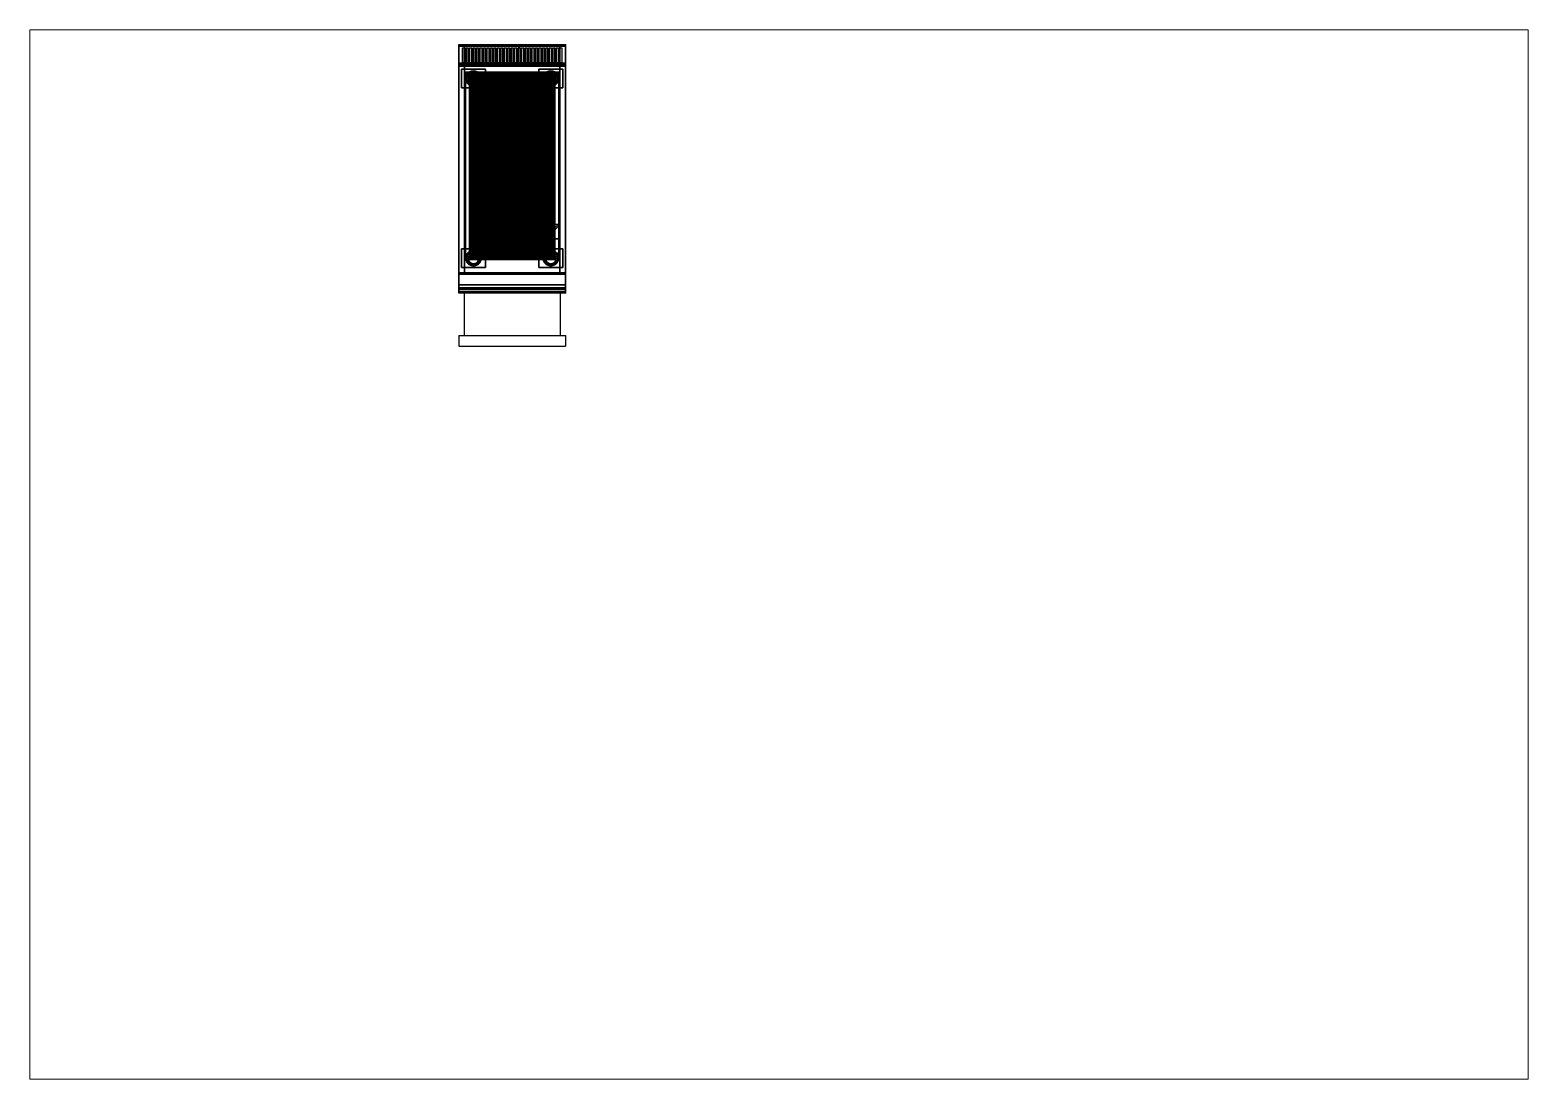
# Paper-space layout 'Layout1' of a CAD drawing. Extents: x -471 to -238, y -480 to -317.
# The model-space entities are those that its viewports show. They can reach past a viewport. Long polylines and large blocks are cut down to what shows.
import ezdxf

# ---------------------------------------------------------------- set-up
doc = ezdxf.new("R2010")
doc.units = 0
doc.header["$PDMODE"] = 35
doc.layers.get('0').update_dxf_attribs({"lineweight": 13})
for name, color, linetype in [('IQ_200_2D', 1, 'Continuous'), ('IQ_200_3D', 1, 'Continuous'), ('IQ_204_2D', 7, 'Continuous'), ('IQ_204_3D', 7, 'Continuous'), ('IQ_BLACK_3D', 250, 'Continuous'), ('IQ_CON_ELECTRICITY_INT', 7, 'Continuous'), ('IQ_INS_3D', 3, 'Continuous')]:
    doc.layers.add(name, color=color, linetype=linetype)

# ---------------------------------------------------------------- blocks, each defined once
blk = doc.blocks.new('ELECTROLUX-MC-CAMINO400')
at = {"layer": 'IQ_200_3D'}
for points in [[(0, -0.2, 917), (0, -0.2, 956), (400, -0.2, 956), (400, -0.2, 917)], [(0, -69.4, 915), (0, -3.4, 915), (400, -3.4, 915), (400, -69.4, 915)]]:
    blk.add_3dface(points, dxfattribs=at)
for points, invisible_edges in [([(0, -0.2, 956), (0, -0.4, 956.8), (400, -0.4, 956.8), (400, -0.2, 956)], 2), ([(0, -0.4, 916.2), (0, -0.2, 916.6), (400, -0.2, 916.6), (400, -0.4, 916.2)], 10), ([(0, -0.2, 916.6), (0, -0.2, 917), (400, -0.2, 917), (400, -0.2, 916.6)], 8), ([(0, -0.4, 956.8), (0, -0.8, 957.4), (400, -0.8, 957.4), (400, -0.4, 956.8)], 10), ([(0, -0.6, 915.9), (0, -0.4, 916.2), (400, -0.4, 916.2), (400, -0.6, 915.9)], 10), ([(0, -0.8, 915.6), (0, -0.6, 915.9), (400, -0.6, 915.9), (400, -0.8, 915.6)], 10), ([(0, -0.8, 957.4), (0, -1.4, 957.8), (400, -1.4, 957.8), (400, -0.8, 957.4)], 10), ([(0, -1.4, 915.3), (0, -0.8, 915.6), (400, -0.8, 915.6), (400, -1.4, 915.3)], 10), ([(0, -1.4, 957.8), (0, -2.2, 958), (400, -2.2, 958), (400, -1.4, 957.8)], 8), ([(0, -2.1, 915.1), (0, -1.4, 915.3), (400, -1.4, 915.3), (400, -2.1, 915.1)], 10), ([(0, -2.7, 915), (0, -2.1, 915.1), (400, -2.1, 915.1), (400, -2.7, 915)], 10), ([(0, -10.4, 957.8), (0, -2.2, 958), (14, -2.2, 958), (14, -10.4, 957.8)], 12), ([(0, -3.4, 915), (0, -2.7, 915), (400, -2.7, 915), (400, -3.4, 915)], 2), ([(0, -17.5, 956.9), (0, -10.4, 957.8), (14, -10.4, 957.8), (14, -17.5, 956.9)], 10), ([(0, -24.5, 955.4), (0, -17.5, 956.9), (14, -17.5, 956.9), (14, -24.5, 955.4)], 10), ([(0, -31.3, 953.4), (0, -24.5, 955.4), (14, -24.5, 955.4), (14, -31.3, 953.4)], 10), ([(0, -38, 950.7), (0, -31.3, 953.4), (14, -31.3, 953.4), (14, -38, 950.7)], 10), ([(0, -44.4, 947.5), (0, -38, 950.7), (14, -38, 950.7), (14, -44.4, 947.5)], 10), ([(0, -50.5, 943.8), (0, -44.4, 947.5), (14, -44.4, 947.5), (14, -50.5, 943.8)], 10), ([(0, -56.2, 939.5), (0, -50.5, 943.8), (14, -50.5, 943.8), (14, -56.2, 939.5)], 10), ([(14, -10.4, 957.8), (22, -10.4, 957.8), (22, -2.2, 958), (14, -2.2, 958)], 10), ([(22, -2.2, 958), (27, -2.2, 958), (27, -10.4, 957.8), (22, -10.4, 957.8)], 14), ([(22, -17.5, 956.9), (22, -10.4, 957.8), (27, -10.4, 957.8), (27, -17.5, 956.9)], 10), ([(22, -24.5, 955.4), (22, -17.5, 956.9), (27, -17.5, 956.9), (27, -24.5, 955.4)], 10), ([(22, -31.3, 953.4), (22, -24.5, 955.4), (27, -24.5, 955.4), (27, -31.3, 953.4)], 10), ([(22, -38, 950.7), (22, -31.3, 953.4), (27, -31.3, 953.4), (27, -38, 950.7)], 10), ([(22, -44.4, 947.5), (22, -38, 950.7), (27, -38, 950.7), (27, -44.4, 947.5)], 10), ([(22, -50.5, 943.8), (22, -44.4, 947.5), (27, -44.4, 947.5), (27, -50.5, 943.8)], 10), ([(22, -56.2, 939.5), (22, -50.5, 943.8), (27, -50.5, 943.8), (27, -56.2, 939.5)], 10), ([(27, -10.4, 957.8), (35, -10.4, 957.8), (35, -2.2, 958), (27, -2.2, 958)], 10), ([(35, -2.2, 958), (40, -2.2, 958), (40, -10.4, 957.8), (35, -10.4, 957.8)], 14), ([(35, -17.5, 956.9), (35, -10.4, 957.8), (40, -10.4, 957.8), (40, -17.5, 956.9)], 10), ([(35, -24.5, 955.4), (35, -17.5, 956.9), (40, -17.5, 956.9), (40, -24.5, 955.4)], 10), ([(35, -31.3, 953.4), (35, -24.5, 955.4), (40, -24.5, 955.4), (40, -31.3, 953.4)], 10), ([(35, -38, 950.7), (35, -31.3, 953.4), (40, -31.3, 953.4), (40, -38, 950.7)], 10), ([(35, -44.4, 947.5), (35, -38, 950.7), (40, -38, 950.7), (40, -44.4, 947.5)], 10), ([(35, -50.5, 943.8), (35, -44.4, 947.5), (40, -44.4, 947.5), (40, -50.5, 943.8)], 10), ([(35, -56.2, 939.5), (35, -50.5, 943.8), (40, -50.5, 943.8), (40, -56.2, 939.5)], 10), ([(40, -10.4, 957.8), (48, -10.4, 957.8), (48, -2.2, 958), (40, -2.2, 958)], 10), ([(48, -2.2, 958), (53, -2.2, 958), (53, -10.4, 957.8), (48, -10.4, 957.8)], 14), ([(48, -17.5, 956.9), (48, -10.4, 957.8), (53, -10.4, 957.8), (53, -17.5, 956.9)], 10), ([(48, -24.5, 955.4), (48, -17.5, 956.9), (53, -17.5, 956.9), (53, -24.5, 955.4)], 10), ([(48, -31.3, 953.4), (48, -24.5, 955.4), (53, -24.5, 955.4), (53, -31.3, 953.4)], 10), ([(48, -38, 950.7), (48, -31.3, 953.4), (53, -31.3, 953.4), (53, -38, 950.7)], 10), ([(48, -44.4, 947.5), (48, -38, 950.7), (53, -38, 950.7), (53, -44.4, 947.5)], 10), ([(48, -50.5, 943.8), (48, -44.4, 947.5), (53, -44.4, 947.5), (53, -50.5, 943.8)], 10), ([(48, -56.2, 939.5), (48, -50.5, 943.8), (53, -50.5, 943.8), (53, -56.2, 939.5)], 10), ([(53, -10.4, 957.8), (61, -10.4, 957.8), (61, -2.2, 958), (53, -2.2, 958)], 10), ([(61, -2.2, 958), (66, -2.2, 958), (66, -10.4, 957.8), (61, -10.4, 957.8)], 14), ([(61, -17.5, 956.9), (61, -10.4, 957.8), (66, -10.4, 957.8), (66, -17.5, 956.9)], 10), ([(61, -24.5, 955.4), (61, -17.5, 956.9), (66, -17.5, 956.9), (66, -24.5, 955.4)], 10), ([(61, -31.3, 953.4), (61, -24.5, 955.4), (66, -24.5, 955.4), (66, -31.3, 953.4)], 10), ([(61, -38, 950.7), (61, -31.3, 953.4), (66, -31.3, 953.4), (66, -38, 950.7)], 10), ([(61, -44.4, 947.5), (61, -38, 950.7), (66, -38, 950.7), (66, -44.4, 947.5)], 10), ([(61, -50.5, 943.8), (61, -44.4, 947.5), (66, -44.4, 947.5), (66, -50.5, 943.8)], 10), ([(61, -56.2, 939.5), (61, -50.5, 943.8), (66, -50.5, 943.8), (66, -56.2, 939.5)], 10), ([(66, -10.4, 957.8), (74, -10.4, 957.8), (74, -2.2, 958), (66, -2.2, 958)], 10), ([(74, -2.2, 958), (79, -2.2, 958), (79, -10.4, 957.8), (74, -10.4, 957.8)], 14), ([(74, -17.5, 956.9), (74, -10.4, 957.8), (79, -10.4, 957.8), (79, -17.5, 956.9)], 10), ([(74, -24.5, 955.4), (74, -17.5, 956.9), (79, -17.5, 956.9), (79, -24.5, 955.4)], 10), ([(74, -31.3, 953.4), (74, -24.5, 955.4), (79, -24.5, 955.4), (79, -31.3, 953.4)], 10), ([(74, -38, 950.7), (74, -31.3, 953.4), (79, -31.3, 953.4), (79, -38, 950.7)], 10), ([(74, -44.4, 947.5), (74, -38, 950.7), (79, -38, 950.7), (79, -44.4, 947.5)], 10), ([(74, -50.5, 943.8), (74, -44.4, 947.5), (79, -44.4, 947.5), (79, -50.5, 943.8)], 10), ([(74, -56.2, 939.5), (74, -50.5, 943.8), (79, -50.5, 943.8), (79, -56.2, 939.5)], 10), ([(79, -10.4, 957.8), (87, -10.4, 957.8), (87, -2.2, 958), (79, -2.2, 958)], 10), ([(87, -2.2, 958), (92, -2.2, 958), (92, -10.4, 957.8), (87, -10.4, 957.8)], 14), ([(87, -17.5, 956.9), (87, -10.4, 957.8), (92, -10.4, 957.8), (92, -17.5, 956.9)], 10), ([(87, -24.5, 955.4), (87, -17.5, 956.9), (92, -17.5, 956.9), (92, -24.5, 955.4)], 10), ([(87, -31.3, 953.4), (87, -24.5, 955.4), (92, -24.5, 955.4), (92, -31.3, 953.4)], 10), ([(87, -38, 950.7), (87, -31.3, 953.4), (92, -31.3, 953.4), (92, -38, 950.7)], 10), ([(87, -44.4, 947.5), (87, -38, 950.7), (92, -38, 950.7), (92, -44.4, 947.5)], 10), ([(87, -50.5, 943.8), (87, -44.4, 947.5), (92, -44.4, 947.5), (92, -50.5, 943.8)], 10), ([(87, -56.2, 939.5), (87, -50.5, 943.8), (92, -50.5, 943.8), (92, -56.2, 939.5)], 10), ([(92, -10.4, 957.8), (100, -10.4, 957.8), (100, -2.2, 958), (92, -2.2, 958)], 10), ([(100, -2.2, 958), (105, -2.2, 958), (105, -10.4, 957.8), (100, -10.4, 957.8)], 14), ([(100, -17.5, 956.9), (100, -10.4, 957.8), (105, -10.4, 957.8), (105, -17.5, 956.9)], 10), ([(100, -24.5, 955.4), (100, -17.5, 956.9), (105, -17.5, 956.9), (105, -24.5, 955.4)], 10), ([(100, -31.3, 953.4), (100, -24.5, 955.4), (105, -24.5, 955.4), (105, -31.3, 953.4)], 10), ([(100, -38, 950.7), (100, -31.3, 953.4), (105, -31.3, 953.4), (105, -38, 950.7)], 10), ([(100, -44.4, 947.5), (100, -38, 950.7), (105, -38, 950.7), (105, -44.4, 947.5)], 10), ([(100, -50.5, 943.8), (100, -44.4, 947.5), (105, -44.4, 947.5), (105, -50.5, 943.8)], 10), ([(100, -56.2, 939.5), (100, -50.5, 943.8), (105, -50.5, 943.8), (105, -56.2, 939.5)], 10), ([(105, -10.4, 957.8), (113, -10.4, 957.8), (113, -2.2, 958), (105, -2.2, 958)], 10), ([(113, -2.2, 958), (118, -2.2, 958), (118, -10.4, 957.8), (113, -10.4, 957.8)], 14), ([(113, -17.5, 956.9), (113, -10.4, 957.8), (118, -10.4, 957.8), (118, -17.5, 956.9)], 10), ([(113, -24.5, 955.4), (113, -17.5, 956.9), (118, -17.5, 956.9), (118, -24.5, 955.4)], 10), ([(113, -31.3, 953.4), (113, -24.5, 955.4), (118, -24.5, 955.4), (118, -31.3, 953.4)], 10), ([(113, -38, 950.7), (113, -31.3, 953.4), (118, -31.3, 953.4), (118, -38, 950.7)], 10), ([(113, -44.4, 947.5), (113, -38, 950.7), (118, -38, 950.7), (118, -44.4, 947.5)], 10), ([(113, -50.5, 943.8), (113, -44.4, 947.5), (118, -44.4, 947.5), (118, -50.5, 943.8)], 10), ([(113, -56.2, 939.5), (113, -50.5, 943.8), (118, -50.5, 943.8), (118, -56.2, 939.5)], 10), ([(118, -10.4, 957.8), (126, -10.4, 957.8), (126, -2.2, 958), (118, -2.2, 958)], 10), ([(126, -2.2, 958), (131, -2.2, 958), (131, -10.4, 957.8), (126, -10.4, 957.8)], 14), ([(126, -17.5, 956.9), (126, -10.4, 957.8), (131, -10.4, 957.8), (131, -17.5, 956.9)], 10), ([(126, -24.5, 955.4), (126, -17.5, 956.9), (131, -17.5, 956.9), (131, -24.5, 955.4)], 10), ([(126, -31.3, 953.4), (126, -24.5, 955.4), (131, -24.5, 955.4), (131, -31.3, 953.4)], 10), ([(126, -38, 950.7), (126, -31.3, 953.4), (131, -31.3, 953.4), (131, -38, 950.7)], 10), ([(126, -44.4, 947.5), (126, -38, 950.7), (131, -38, 950.7), (131, -44.4, 947.5)], 10), ([(126, -50.5, 943.8), (126, -44.4, 947.5), (131, -44.4, 947.5), (131, -50.5, 943.8)], 10), ([(126, -56.2, 939.5), (126, -50.5, 943.8), (131, -50.5, 943.8), (131, -56.2, 939.5)], 10), ([(131, -10.4, 957.8), (139, -10.4, 957.8), (139, -2.2, 958), (131, -2.2, 958)], 10), ([(139, -2.2, 958), (144, -2.2, 958), (144, -10.4, 957.8), (139, -10.4, 957.8)], 14), ([(139, -17.5, 956.9), (139, -10.4, 957.8), (144, -10.4, 957.8), (144, -17.5, 956.9)], 10), ([(139, -24.5, 955.4), (139, -17.5, 956.9), (144, -17.5, 956.9), (144, -24.5, 955.4)], 10), ([(139, -31.3, 953.4), (139, -24.5, 955.4), (144, -24.5, 955.4), (144, -31.3, 953.4)], 10), ([(139, -38, 950.7), (139, -31.3, 953.4), (144, -31.3, 953.4), (144, -38, 950.7)], 10), ([(139, -44.4, 947.5), (139, -38, 950.7), (144, -38, 950.7), (144, -44.4, 947.5)], 10), ([(139, -50.5, 943.8), (139, -44.4, 947.5), (144, -44.4, 947.5), (144, -50.5, 943.8)], 10), ([(139, -56.2, 939.5), (139, -50.5, 943.8), (144, -50.5, 943.8), (144, -56.2, 939.5)], 10), ([(144, -10.4, 957.8), (152, -10.4, 957.8), (152, -2.2, 958), (144, -2.2, 958)], 10), ([(152, -2.2, 958), (157, -2.2, 958), (157, -10.4, 957.8), (152, -10.4, 957.8)], 14), ([(152, -17.5, 956.9), (152, -10.4, 957.8), (157, -10.4, 957.8), (157, -17.5, 956.9)], 10), ([(152, -24.5, 955.4), (152, -17.5, 956.9), (157, -17.5, 956.9), (157, -24.5, 955.4)], 10), ([(152, -31.3, 953.4), (152, -24.5, 955.4), (157, -24.5, 955.4), (157, -31.3, 953.4)], 10), ([(152, -38, 950.7), (152, -31.3, 953.4), (157, -31.3, 953.4), (157, -38, 950.7)], 10), ([(152, -44.4, 947.5), (152, -38, 950.7), (157, -38, 950.7), (157, -44.4, 947.5)], 10), ([(152, -50.5, 943.8), (152, -44.4, 947.5), (157, -44.4, 947.5), (157, -50.5, 943.8)], 10), ([(152, -56.2, 939.5), (152, -50.5, 943.8), (157, -50.5, 943.8), (157, -56.2, 939.5)], 10), ([(157, -10.4, 957.8), (165, -10.4, 957.8), (165, -2.2, 958), (157, -2.2, 958)], 10), ([(165, -2.2, 958), (170, -2.2, 958), (170, -10.4, 957.8), (165, -10.4, 957.8)], 14), ([(165, -17.5, 956.9), (165, -10.4, 957.8), (170, -10.4, 957.8), (170, -17.5, 956.9)], 10), ([(165, -24.5, 955.4), (165, -17.5, 956.9), (170, -17.5, 956.9), (170, -24.5, 955.4)], 10), ([(165, -31.3, 953.4), (165, -24.5, 955.4), (170, -24.5, 955.4), (170, -31.3, 953.4)], 10), ([(165, -38, 950.7), (165, -31.3, 953.4), (170, -31.3, 953.4), (170, -38, 950.7)], 10), ([(165, -44.4, 947.5), (165, -38, 950.7), (170, -38, 950.7), (170, -44.4, 947.5)], 10), ([(165, -50.5, 943.8), (165, -44.4, 947.5), (170, -44.4, 947.5), (170, -50.5, 943.8)], 10), ([(165, -56.2, 939.5), (165, -50.5, 943.8), (170, -50.5, 943.8), (170, -56.2, 939.5)], 10), ([(170, -10.4, 957.8), (178, -10.4, 957.8), (178, -2.2, 958), (170, -2.2, 958)], 10), ([(178, -2.2, 958), (183, -2.2, 958), (183, -10.4, 957.8), (178, -10.4, 957.8)], 14), ([(178, -17.5, 956.9), (178, -10.4, 957.8), (183, -10.4, 957.8), (183, -17.5, 956.9)], 10), ([(178, -24.5, 955.4), (178, -17.5, 956.9), (183, -17.5, 956.9), (183, -24.5, 955.4)], 10), ([(178, -31.3, 953.4), (178, -24.5, 955.4), (183, -24.5, 955.4), (183, -31.3, 953.4)], 10), ([(178, -38, 950.7), (178, -31.3, 953.4), (183, -31.3, 953.4), (183, -38, 950.7)], 10), ([(178, -44.4, 947.5), (178, -38, 950.7), (183, -38, 950.7), (183, -44.4, 947.5)], 10), ([(178, -50.5, 943.8), (178, -44.4, 947.5), (183, -44.4, 947.5), (183, -50.5, 943.8)], 10), ([(178, -56.2, 939.5), (178, -50.5, 943.8), (183, -50.5, 943.8), (183, -56.2, 939.5)], 10), ([(183, -10.4, 957.8), (191, -10.4, 957.8), (191, -2.2, 958), (183, -2.2, 958)], 10), ([(191, -2.2, 958), (196, -2.2, 958), (196, -10.4, 957.8), (191, -10.4, 957.8)], 14), ([(191, -17.5, 956.9), (191, -10.4, 957.8), (196, -10.4, 957.8), (196, -17.5, 956.9)], 10), ([(191, -24.5, 955.4), (191, -17.5, 956.9), (196, -17.5, 956.9), (196, -24.5, 955.4)], 10), ([(191, -31.3, 953.4), (191, -24.5, 955.4), (196, -24.5, 955.4), (196, -31.3, 953.4)], 10), ([(191, -38, 950.7), (191, -31.3, 953.4), (196, -31.3, 953.4), (196, -38, 950.7)], 10), ([(191, -44.4, 947.5), (191, -38, 950.7), (196, -38, 950.7), (196, -44.4, 947.5)], 10), ([(191, -50.5, 943.8), (191, -44.4, 947.5), (196, -44.4, 947.5), (196, -50.5, 943.8)], 10), ([(191, -56.2, 939.5), (191, -50.5, 943.8), (196, -50.5, 943.8), (196, -56.2, 939.5)], 10), ([(196, -10.4, 957.8), (204, -10.4, 957.8), (204, -2.2, 958), (196, -2.2, 958)], 10), ([(204, -2.2, 958), (209, -2.2, 958), (209, -10.4, 957.8), (204, -10.4, 957.8)], 14), ([(204, -17.5, 956.9), (204, -10.4, 957.8), (209, -10.4, 957.8), (209, -17.5, 956.9)], 10), ([(204, -24.5, 955.4), (204, -17.5, 956.9), (209, -17.5, 956.9), (209, -24.5, 955.4)], 10), ([(204, -31.3, 953.4), (204, -24.5, 955.4), (209, -24.5, 955.4), (209, -31.3, 953.4)], 10), ([(204, -38, 950.7), (204, -31.3, 953.4), (209, -31.3, 953.4), (209, -38, 950.7)], 10), ([(204, -44.4, 947.5), (204, -38, 950.7), (209, -38, 950.7), (209, -44.4, 947.5)], 10), ([(204, -50.5, 943.8), (204, -44.4, 947.5), (209, -44.4, 947.5), (209, -50.5, 943.8)], 10), ([(204, -56.2, 939.5), (204, -50.5, 943.8), (209, -50.5, 943.8), (209, -56.2, 939.5)], 10), ([(209, -10.4, 957.8), (217, -10.4, 957.8), (217, -2.2, 958), (209, -2.2, 958)], 10), ([(217, -2.2, 958), (222, -2.2, 958), (222, -10.4, 957.8), (217, -10.4, 957.8)], 14), ([(217, -17.5, 956.9), (217, -10.4, 957.8), (222, -10.4, 957.8), (222, -17.5, 956.9)], 10), ([(217, -24.5, 955.4), (217, -17.5, 956.9), (222, -17.5, 956.9), (222, -24.5, 955.4)], 10), ([(217, -31.3, 953.4), (217, -24.5, 955.4), (222, -24.5, 955.4), (222, -31.3, 953.4)], 10), ([(217, -38, 950.7), (217, -31.3, 953.4), (222, -31.3, 953.4), (222, -38, 950.7)], 10), ([(217, -44.4, 947.5), (217, -38, 950.7), (222, -38, 950.7), (222, -44.4, 947.5)], 10), ([(217, -50.5, 943.8), (217, -44.4, 947.5), (222, -44.4, 947.5), (222, -50.5, 943.8)], 10), ([(217, -56.2, 939.5), (217, -50.5, 943.8), (222, -50.5, 943.8), (222, -56.2, 939.5)], 10), ([(230, -10.4, 957.8), (222, -10.4, 957.8), (222, -2.2, 958), (230, -2.2, 958)], 10), ([(230, -2.2, 958), (235, -2.2, 958), (235, -10.4, 957.8), (230, -10.4, 957.8)], 14), ([(230, -17.5, 956.9), (230, -10.4, 957.8), (235, -10.4, 957.8), (235, -17.5, 956.9)], 10), ([(230, -24.5, 955.4), (230, -17.5, 956.9), (235, -17.5, 956.9), (235, -24.5, 955.4)], 10), ([(230, -31.3, 953.4), (230, -24.5, 955.4), (235, -24.5, 955.4), (235, -31.3, 953.4)], 10), ([(230, -38, 950.7), (230, -31.3, 953.4), (235, -31.3, 953.4), (235, -38, 950.7)], 10), ([(230, -44.4, 947.5), (230, -38, 950.7), (235, -38, 950.7), (235, -44.4, 947.5)], 10), ([(230, -50.5, 943.8), (230, -44.4, 947.5), (235, -44.4, 947.5), (235, -50.5, 943.8)], 10), ([(230, -56.2, 939.5), (230, -50.5, 943.8), (235, -50.5, 943.8), (235, -56.2, 939.5)], 10), ([(235, -10.4, 957.8), (243, -10.4, 957.8), (243, -2.2, 958), (235, -2.2, 958)], 10), ([(243, -2.2, 958), (248, -2.2, 958), (248, -10.4, 957.8), (243, -10.4, 957.8)], 14), ([(243, -17.5, 956.9), (243, -10.4, 957.8), (248, -10.4, 957.8), (248, -17.5, 956.9)], 10), ([(243, -24.5, 955.4), (243, -17.5, 956.9), (248, -17.5, 956.9), (248, -24.5, 955.4)], 10), ([(243, -31.3, 953.4), (243, -24.5, 955.4), (248, -24.5, 955.4), (248, -31.3, 953.4)], 10), ([(243, -38, 950.7), (243, -31.3, 953.4), (248, -31.3, 953.4), (248, -38, 950.7)], 10), ([(243, -44.4, 947.5), (243, -38, 950.7), (248, -38, 950.7), (248, -44.4, 947.5)], 10), ([(243, -50.5, 943.8), (243, -44.4, 947.5), (248, -44.4, 947.5), (248, -50.5, 943.8)], 10), ([(243, -56.2, 939.5), (243, -50.5, 943.8), (248, -50.5, 943.8), (248, -56.2, 939.5)], 10), ([(248, -10.4, 957.8), (256, -10.4, 957.8), (256, -2.2, 958), (248, -2.2, 958)], 10), ([(256, -2.2, 958), (261, -2.2, 958), (261, -10.4, 957.8), (256, -10.4, 957.8)], 14), ([(256, -17.5, 956.9), (256, -10.4, 957.8), (261, -10.4, 957.8), (261, -17.5, 956.9)], 10), ([(256, -24.5, 955.4), (256, -17.5, 956.9), (261, -17.5, 956.9), (261, -24.5, 955.4)], 10), ([(256, -31.3, 953.4), (256, -24.5, 955.4), (261, -24.5, 955.4), (261, -31.3, 953.4)], 10), ([(256, -38, 950.7), (256, -31.3, 953.4), (261, -31.3, 953.4), (261, -38, 950.7)], 10), ([(256, -44.4, 947.5), (256, -38, 950.7), (261, -38, 950.7), (261, -44.4, 947.5)], 10), ([(256, -50.5, 943.8), (256, -44.4, 947.5), (261, -44.4, 947.5), (261, -50.5, 943.8)], 10), ([(256, -56.2, 939.5), (256, -50.5, 943.8), (261, -50.5, 943.8), (261, -56.2, 939.5)], 10), ([(261, -10.4, 957.8), (269, -10.4, 957.8), (269, -2.2, 958), (261, -2.2, 958)], 10), ([(269, -2.2, 958), (274, -2.2, 958), (274, -10.4, 957.8), (269, -10.4, 957.8)], 14), ([(269, -17.5, 956.9), (269, -10.4, 957.8), (274, -10.4, 957.8), (274, -17.5, 956.9)], 10), ([(269, -24.5, 955.4), (269, -17.5, 956.9), (274, -17.5, 956.9), (274, -24.5, 955.4)], 10), ([(269, -31.3, 953.4), (269, -24.5, 955.4), (274, -24.5, 955.4), (274, -31.3, 953.4)], 10), ([(269, -38, 950.7), (269, -31.3, 953.4), (274, -31.3, 953.4), (274, -38, 950.7)], 10), ([(269, -44.4, 947.5), (269, -38, 950.7), (274, -38, 950.7), (274, -44.4, 947.5)], 10), ([(269, -50.5, 943.8), (269, -44.4, 947.5), (274, -44.4, 947.5), (274, -50.5, 943.8)], 10), ([(269, -56.2, 939.5), (269, -50.5, 943.8), (274, -50.5, 943.8), (274, -56.2, 939.5)], 10), ([(274, -10.4, 957.8), (282, -10.4, 957.8), (282, -2.2, 958), (274, -2.2, 958)], 10), ([(282, -2.2, 958), (287, -2.2, 958), (287, -10.4, 957.8), (282, -10.4, 957.8)], 14), ([(282, -17.5, 956.9), (282, -10.4, 957.8), (287, -10.4, 957.8), (287, -17.5, 956.9)], 10), ([(282, -24.5, 955.4), (282, -17.5, 956.9), (287, -17.5, 956.9), (287, -24.5, 955.4)], 10), ([(282, -31.3, 953.4), (282, -24.5, 955.4), (287, -24.5, 955.4), (287, -31.3, 953.4)], 10), ([(282, -38, 950.7), (282, -31.3, 953.4), (287, -31.3, 953.4), (287, -38, 950.7)], 10), ([(282, -44.4, 947.5), (282, -38, 950.7), (287, -38, 950.7), (287, -44.4, 947.5)], 10), ([(282, -50.5, 943.8), (282, -44.4, 947.5), (287, -44.4, 947.5), (287, -50.5, 943.8)], 10), ([(282, -56.2, 939.5), (282, -50.5, 943.8), (287, -50.5, 943.8), (287, -56.2, 939.5)], 10), ([(287, -10.4, 957.8), (295, -10.4, 957.8), (295, -2.2, 958), (287, -2.2, 958)], 10), ([(295, -2.2, 958), (300, -2.2, 958), (300, -10.4, 957.8), (295, -10.4, 957.8)], 14), ([(295, -17.5, 956.9), (295, -10.4, 957.8), (300, -10.4, 957.8), (300, -17.5, 956.9)], 10), ([(295, -24.5, 955.4), (295, -17.5, 956.9), (300, -17.5, 956.9), (300, -24.5, 955.4)], 10), ([(295, -31.3, 953.4), (295, -24.5, 955.4), (300, -24.5, 955.4), (300, -31.3, 953.4)], 10), ([(295, -38, 950.7), (295, -31.3, 953.4), (300, -31.3, 953.4), (300, -38, 950.7)], 10), ([(295, -44.4, 947.5), (295, -38, 950.7), (300, -38, 950.7), (300, -44.4, 947.5)], 10), ([(295, -50.5, 943.8), (295, -44.4, 947.5), (300, -44.4, 947.5), (300, -50.5, 943.8)], 10), ([(295, -56.2, 939.5), (295, -50.5, 943.8), (300, -50.5, 943.8), (300, -56.2, 939.5)], 10), ([(300, -10.4, 957.8), (308, -10.4, 957.8), (308, -2.2, 958), (300, -2.2, 958)], 10), ([(308, -2.2, 958), (313, -2.2, 958), (313, -10.4, 957.8), (308, -10.4, 957.8)], 14), ([(308, -17.5, 956.9), (308, -10.4, 957.8), (313, -10.4, 957.8), (313, -17.5, 956.9)], 10), ([(308, -24.5, 955.4), (308, -17.5, 956.9), (313, -17.5, 956.9), (313, -24.5, 955.4)], 10), ([(308, -31.3, 953.4), (308, -24.5, 955.4), (313, -24.5, 955.4), (313, -31.3, 953.4)], 10), ([(308, -38, 950.7), (308, -31.3, 953.4), (313, -31.3, 953.4), (313, -38, 950.7)], 10), ([(308, -44.4, 947.5), (308, -38, 950.7), (313, -38, 950.7), (313, -44.4, 947.5)], 10), ([(308, -50.5, 943.8), (308, -44.4, 947.5), (313, -44.4, 947.5), (313, -50.5, 943.8)], 10), ([(308, -56.2, 939.5), (308, -50.5, 943.8), (313, -50.5, 943.8), (313, -56.2, 939.5)], 10), ([(313, -10.4, 957.8), (321, -10.4, 957.8), (321, -2.2, 958), (313, -2.2, 958)], 10), ([(321, -2.2, 958), (326, -2.2, 958), (326, -10.4, 957.8), (321, -10.4, 957.8)], 14), ([(321, -17.5, 956.9), (321, -10.4, 957.8), (326, -10.4, 957.8), (326, -17.5, 956.9)], 10), ([(321, -24.5, 955.4), (321, -17.5, 956.9), (326, -17.5, 956.9), (326, -24.5, 955.4)], 10), ([(321, -31.3, 953.4), (321, -24.5, 955.4), (326, -24.5, 955.4), (326, -31.3, 953.4)], 10), ([(321, -38, 950.7), (321, -31.3, 953.4), (326, -31.3, 953.4), (326, -38, 950.7)], 10), ([(321, -44.4, 947.5), (321, -38, 950.7), (326, -38, 950.7), (326, -44.4, 947.5)], 10), ([(321, -50.5, 943.8), (321, -44.4, 947.5), (326, -44.4, 947.5), (326, -50.5, 943.8)], 10), ([(321, -56.2, 939.5), (321, -50.5, 943.8), (326, -50.5, 943.8), (326, -56.2, 939.5)], 10), ([(326, -10.4, 957.8), (334, -10.4, 957.8), (334, -2.2, 958), (326, -2.2, 958)], 10), ([(334, -2.2, 958), (339, -2.2, 958), (339, -10.4, 957.8), (334, -10.4, 957.8)], 14), ([(334, -17.5, 956.9), (334, -10.4, 957.8), (339, -10.4, 957.8), (339, -17.5, 956.9)], 10), ([(334, -24.5, 955.4), (334, -17.5, 956.9), (339, -17.5, 956.9), (339, -24.5, 955.4)], 10), ([(334, -31.3, 953.4), (334, -24.5, 955.4), (339, -24.5, 955.4), (339, -31.3, 953.4)], 10), ([(334, -38, 950.7), (334, -31.3, 953.4), (339, -31.3, 953.4), (339, -38, 950.7)], 10), ([(334, -44.4, 947.5), (334, -38, 950.7), (339, -38, 950.7), (339, -44.4, 947.5)], 10), ([(334, -50.5, 943.8), (334, -44.4, 947.5), (339, -44.4, 947.5), (339, -50.5, 943.8)], 10), ([(334, -56.2, 939.5), (334, -50.5, 943.8), (339, -50.5, 943.8), (339, -56.2, 939.5)], 10), ([(339, -10.4, 957.8), (347, -10.4, 957.8), (347, -2.2, 958), (339, -2.2, 958)], 10), ([(347, -2.2, 958), (352, -2.2, 958), (352, -10.4, 957.8), (347, -10.4, 957.8)], 14), ([(347, -17.5, 956.9), (347, -10.4, 957.8), (352, -10.4, 957.8), (352, -17.5, 956.9)], 10), ([(347, -24.5, 955.4), (347, -17.5, 956.9), (352, -17.5, 956.9), (352, -24.5, 955.4)], 10), ([(347, -31.3, 953.4), (347, -24.5, 955.4), (352, -24.5, 955.4), (352, -31.3, 953.4)], 10), ([(347, -38, 950.7), (347, -31.3, 953.4), (352, -31.3, 953.4), (352, -38, 950.7)], 10), ([(347, -44.4, 947.5), (347, -38, 950.7), (352, -38, 950.7), (352, -44.4, 947.5)], 10), ([(347, -50.5, 943.8), (347, -44.4, 947.5), (352, -44.4, 947.5), (352, -50.5, 943.8)], 10), ([(347, -56.2, 939.5), (347, -50.5, 943.8), (352, -50.5, 943.8), (352, -56.2, 939.5)], 10), ([(352, -10.4, 957.8), (360, -10.4, 957.8), (360, -2.2, 958), (352, -2.2, 958)], 10), ([(360, -2.2, 958), (365, -2.2, 958), (365, -10.4, 957.8), (360, -10.4, 957.8)], 14), ([(360, -17.5, 956.9), (360, -10.4, 957.8), (365, -10.4, 957.8), (365, -17.5, 956.9)], 10), ([(360, -24.5, 955.4), (360, -17.5, 956.9), (365, -17.5, 956.9), (365, -24.5, 955.4)], 10), ([(360, -31.3, 953.4), (360, -24.5, 955.4), (365, -24.5, 955.4), (365, -31.3, 953.4)], 10), ([(360, -38, 950.7), (360, -31.3, 953.4), (365, -31.3, 953.4), (365, -38, 950.7)], 10), ([(360, -44.4, 947.5), (360, -38, 950.7), (365, -38, 950.7), (365, -44.4, 947.5)], 10), ([(360, -50.5, 943.8), (360, -44.4, 947.5), (365, -44.4, 947.5), (365, -50.5, 943.8)], 10), ([(360, -56.2, 939.5), (360, -50.5, 943.8), (365, -50.5, 943.8), (365, -56.2, 939.5)], 10), ([(365, -10.4, 957.8), (373, -10.4, 957.8), (373, -2.2, 958), (365, -2.2, 958)], 10), ([(373, -2.2, 958), (378, -2.2, 958), (378, -10.4, 957.8), (373, -10.4, 957.8)], 14), ([(373, -17.5, 956.9), (373, -10.4, 957.8), (378, -10.4, 957.8), (378, -17.5, 956.9)], 10), ([(373, -24.5, 955.4), (373, -17.5, 956.9), (378, -17.5, 956.9), (378, -24.5, 955.4)], 10), ([(373, -31.3, 953.4), (373, -24.5, 955.4), (378, -24.5, 955.4), (378, -31.3, 953.4)], 10), ([(373, -38, 950.7), (373, -31.3, 953.4), (378, -31.3, 953.4), (378, -38, 950.7)], 10), ([(373, -44.4, 947.5), (373, -38, 950.7), (378, -38, 950.7), (378, -44.4, 947.5)], 10), ([(373, -50.5, 943.8), (373, -44.4, 947.5), (378, -44.4, 947.5), (378, -50.5, 943.8)], 10), ([(373, -56.2, 939.5), (373, -50.5, 943.8), (378, -50.5, 943.8), (378, -56.2, 939.5)], 10), ([(378, -10.4, 957.8), (386, -10.4, 957.8), (386, -2.2, 958), (378, -2.2, 958)], 10), ([(400, -10.4, 957.8), (400, -2.2, 958), (386, -2.2, 958), (386, -10.4, 957.8)], 12), ([(400, -17.5, 956.9), (400, -10.4, 957.8), (386, -10.4, 957.8), (386, -17.5, 956.9)], 10), ([(400, -24.5, 955.4), (400, -17.5, 956.9), (386, -17.5, 956.9), (386, -24.5, 955.4)], 10), ([(400, -31.3, 953.4), (400, -24.5, 955.4), (386, -24.5, 955.4), (386, -31.3, 953.4)], 10), ([(400, -38, 950.7), (400, -31.3, 953.4), (386, -31.3, 953.4), (386, -38, 950.7)], 10), ([(400, -44.4, 947.5), (400, -38, 950.7), (386, -38, 950.7), (386, -44.4, 947.5)], 10), ([(400, -50.5, 943.8), (400, -44.4, 947.5), (386, -44.4, 947.5), (386, -50.5, 943.8)], 10), ([(400, -56.2, 939.5), (400, -50.5, 943.8), (386, -50.5, 943.8), (386, -56.2, 939.5)], 10), ([(0, -61.6, 934.8), (0, -56.2, 939.5), (14, -56.2, 939.5), (14, -61.6, 934.8)], 10), ([(0, -66.5, 929.6), (0, -61.6, 934.8), (14, -61.6, 934.8), (14, -66.5, 929.6)], 10), ([(0, -71, 924), (0, -66.5, 929.6), (14, -66.5, 929.6), (14, -71, 924)], 14), ([(0, -70.8, 915.1), (0, -69.4, 915), (400, -69.4, 915), (400, -70.8, 915.1)], 8), ([(0, -72.1, 915.3), (0, -70.8, 915.1), (400, -70.8, 915.1), (400, -72.1, 915.3)], 10), ([(0, -75, 918.1), (0, -71, 924), (400, -71, 924), (400, -75, 918.1)], 2), ([(0, -73.3, 915.6), (0, -72.1, 915.3), (400, -72.1, 915.3), (400, -73.3, 915.6)], 10), ([(0, -74.6, 916.1), (0, -73.3, 915.6), (400, -73.3, 915.6), (400, -74.6, 916.1)], 10), ([(0, -75, 916.5), (0, -74.6, 916.1), (400, -74.6, 916.1), (400, -75, 916.5)], 10), ([(0, -75, 918.1), (0, -75.2, 917.6), (400, -75.2, 917.6), (400, -75, 918.1)], 2), ([(0, -75.2, 917), (0, -75, 916.5), (400, -75, 916.5), (400, -75.2, 917)], 10), ([(0, -75.2, 917.6), (0, -75.2, 917), (400, -75.2, 917), (400, -75.2, 917.6)], 10), ([(14, -71, 924), (22, -71, 924), (22, -66.5, 929.6), (14, -66.5, 929.6)], 11), ([(22, -61.6, 934.8), (22, -56.2, 939.5), (27, -56.2, 939.5), (27, -61.6, 934.8)], 10), ([(22, -66.5, 929.6), (22, -61.6, 934.8), (27, -61.6, 934.8), (27, -66.5, 929.6)], 10), ([(22, -71, 924), (27, -71, 924), (27, -66.5, 929.6), (22, -66.5, 929.6)], 15), ([(27, -71, 924), (35, -71, 924), (35, -66.5, 929.6), (27, -66.5, 929.6)], 11), ([(35, -61.6, 934.8), (35, -56.2, 939.5), (40, -56.2, 939.5), (40, -61.6, 934.8)], 10), ([(35, -66.5, 929.6), (35, -61.6, 934.8), (40, -61.6, 934.8), (40, -66.5, 929.6)], 10), ([(35, -71, 924), (40, -71, 924), (40, -66.5, 929.6), (35, -66.5, 929.6)], 15), ([(40, -71, 924), (48, -71, 924), (48, -66.5, 929.6), (40, -66.5, 929.6)], 11), ([(48, -61.6, 934.8), (48, -56.2, 939.5), (53, -56.2, 939.5), (53, -61.6, 934.8)], 10), ([(48, -66.5, 929.6), (48, -61.6, 934.8), (53, -61.6, 934.8), (53, -66.5, 929.6)], 10), ([(48, -71, 924), (53, -71, 924), (53, -66.5, 929.6), (48, -66.5, 929.6)], 15), ([(53, -71, 924), (61, -71, 924), (61, -66.5, 929.6), (53, -66.5, 929.6)], 11), ([(61, -61.6, 934.8), (61, -56.2, 939.5), (66, -56.2, 939.5), (66, -61.6, 934.8)], 10), ([(61, -66.5, 929.6), (61, -61.6, 934.8), (66, -61.6, 934.8), (66, -66.5, 929.6)], 10), ([(61, -71, 924), (66, -71, 924), (66, -66.5, 929.6), (61, -66.5, 929.6)], 15), ([(66, -71, 924), (74, -71, 924), (74, -66.5, 929.6), (66, -66.5, 929.6)], 11), ([(74, -61.6, 934.8), (74, -56.2, 939.5), (79, -56.2, 939.5), (79, -61.6, 934.8)], 10), ([(74, -66.5, 929.6), (74, -61.6, 934.8), (79, -61.6, 934.8), (79, -66.5, 929.6)], 10), ([(74, -71, 924), (79, -71, 924), (79, -66.5, 929.6), (74, -66.5, 929.6)], 15), ([(79, -71, 924), (87, -71, 924), (87, -66.5, 929.6), (79, -66.5, 929.6)], 11), ([(87, -61.6, 934.8), (87, -56.2, 939.5), (92, -56.2, 939.5), (92, -61.6, 934.8)], 10), ([(87, -66.5, 929.6), (87, -61.6, 934.8), (92, -61.6, 934.8), (92, -66.5, 929.6)], 10), ([(87, -71, 924), (92, -71, 924), (92, -66.5, 929.6), (87, -66.5, 929.6)], 15), ([(92, -71, 924), (100, -71, 924), (100, -66.5, 929.6), (92, -66.5, 929.6)], 11), ([(100, -61.6, 934.8), (100, -56.2, 939.5), (105, -56.2, 939.5), (105, -61.6, 934.8)], 10), ([(100, -66.5, 929.6), (100, -61.6, 934.8), (105, -61.6, 934.8), (105, -66.5, 929.6)], 10), ([(100, -71, 924), (105, -71, 924), (105, -66.5, 929.6), (100, -66.5, 929.6)], 15), ([(105, -71, 924), (113, -71, 924), (113, -66.5, 929.6), (105, -66.5, 929.6)], 11), ([(113, -61.6, 934.8), (113, -56.2, 939.5), (118, -56.2, 939.5), (118, -61.6, 934.8)], 10), ([(113, -66.5, 929.6), (113, -61.6, 934.8), (118, -61.6, 934.8), (118, -66.5, 929.6)], 10), ([(113, -71, 924), (118, -71, 924), (118, -66.5, 929.6), (113, -66.5, 929.6)], 15), ([(118, -71, 924), (126, -71, 924), (126, -66.5, 929.6), (118, -66.5, 929.6)], 11), ([(126, -61.6, 934.8), (126, -56.2, 939.5), (131, -56.2, 939.5), (131, -61.6, 934.8)], 10), ([(126, -66.5, 929.6), (126, -61.6, 934.8), (131, -61.6, 934.8), (131, -66.5, 929.6)], 10), ([(126, -71, 924), (131, -71, 924), (131, -66.5, 929.6), (126, -66.5, 929.6)], 15), ([(131, -71, 924), (139, -71, 924), (139, -66.5, 929.6), (131, -66.5, 929.6)], 11), ([(139, -61.6, 934.8), (139, -56.2, 939.5), (144, -56.2, 939.5), (144, -61.6, 934.8)], 10), ([(139, -66.5, 929.6), (139, -61.6, 934.8), (144, -61.6, 934.8), (144, -66.5, 929.6)], 10), ([(139, -71, 924), (144, -71, 924), (144, -66.5, 929.6), (139, -66.5, 929.6)], 15), ([(144, -71, 924), (152, -71, 924), (152, -66.5, 929.6), (144, -66.5, 929.6)], 11), ([(152, -61.6, 934.8), (152, -56.2, 939.5), (157, -56.2, 939.5), (157, -61.6, 934.8)], 10), ([(152, -66.5, 929.6), (152, -61.6, 934.8), (157, -61.6, 934.8), (157, -66.5, 929.6)], 10), ([(152, -71, 924), (157, -71, 924), (157, -66.5, 929.6), (152, -66.5, 929.6)], 15), ([(157, -71, 924), (165, -71, 924), (165, -66.5, 929.6), (157, -66.5, 929.6)], 11), ([(165, -61.6, 934.8), (165, -56.2, 939.5), (170, -56.2, 939.5), (170, -61.6, 934.8)], 10), ([(165, -66.5, 929.6), (165, -61.6, 934.8), (170, -61.6, 934.8), (170, -66.5, 929.6)], 10), ([(165, -71, 924), (170, -71, 924), (170, -66.5, 929.6), (165, -66.5, 929.6)], 15), ([(170, -71, 924), (178, -71, 924), (178, -66.5, 929.6), (170, -66.5, 929.6)], 11), ([(178, -61.6, 934.8), (178, -56.2, 939.5), (183, -56.2, 939.5), (183, -61.6, 934.8)], 10), ([(178, -66.5, 929.6), (178, -61.6, 934.8), (183, -61.6, 934.8), (183, -66.5, 929.6)], 10), ([(178, -71, 924), (183, -71, 924), (183, -66.5, 929.6), (178, -66.5, 929.6)], 15), ([(183, -71, 924), (191, -71, 924), (191, -66.5, 929.6), (183, -66.5, 929.6)], 11), ([(191, -61.6, 934.8), (191, -56.2, 939.5), (196, -56.2, 939.5), (196, -61.6, 934.8)], 10), ([(191, -66.5, 929.6), (191, -61.6, 934.8), (196, -61.6, 934.8), (196, -66.5, 929.6)], 10), ([(191, -71, 924), (196, -71, 924), (196, -66.5, 929.6), (191, -66.5, 929.6)], 15), ([(196, -71, 924), (204, -71, 924), (204, -66.5, 929.6), (196, -66.5, 929.6)], 11), ([(204, -61.6, 934.8), (204, -56.2, 939.5), (209, -56.2, 939.5), (209, -61.6, 934.8)], 10), ([(204, -66.5, 929.6), (204, -61.6, 934.8), (209, -61.6, 934.8), (209, -66.5, 929.6)], 10), ([(204, -71, 924), (209, -71, 924), (209, -66.5, 929.6), (204, -66.5, 929.6)], 15), ([(209, -71, 924), (217, -71, 924), (217, -66.5, 929.6), (209, -66.5, 929.6)], 11), ([(217, -61.6, 934.8), (217, -56.2, 939.5), (222, -56.2, 939.5), (222, -61.6, 934.8)], 10), ([(217, -66.5, 929.6), (217, -61.6, 934.8), (222, -61.6, 934.8), (222, -66.5, 929.6)], 10), ([(217, -71, 924), (222, -71, 924), (222, -66.5, 929.6), (217, -66.5, 929.6)], 15), ([(230, -71, 924), (222, -71, 924), (222, -66.5, 929.6), (230, -66.5, 929.6)], 11), ([(230, -61.6, 934.8), (230, -56.2, 939.5), (235, -56.2, 939.5), (235, -61.6, 934.8)], 10), ([(230, -66.5, 929.6), (230, -61.6, 934.8), (235, -61.6, 934.8), (235, -66.5, 929.6)], 10), ([(230, -71, 924), (235, -71, 924), (235, -66.5, 929.6), (230, -66.5, 929.6)], 15), ([(235, -71, 924), (243, -71, 924), (243, -66.5, 929.6), (235, -66.5, 929.6)], 11), ([(243, -61.6, 934.8), (243, -56.2, 939.5), (248, -56.2, 939.5), (248, -61.6, 934.8)], 10), ([(243, -66.5, 929.6), (243, -61.6, 934.8), (248, -61.6, 934.8), (248, -66.5, 929.6)], 10), ([(243, -71, 924), (248, -71, 924), (248, -66.5, 929.6), (243, -66.5, 929.6)], 15), ([(248, -71, 924), (256, -71, 924), (256, -66.5, 929.6), (248, -66.5, 929.6)], 11), ([(256, -61.6, 934.8), (256, -56.2, 939.5), (261, -56.2, 939.5), (261, -61.6, 934.8)], 10), ([(256, -66.5, 929.6), (256, -61.6, 934.8), (261, -61.6, 934.8), (261, -66.5, 929.6)], 10), ([(256, -71, 924), (261, -71, 924), (261, -66.5, 929.6), (256, -66.5, 929.6)], 15), ([(261, -71, 924), (269, -71, 924), (269, -66.5, 929.6), (261, -66.5, 929.6)], 11), ([(269, -61.6, 934.8), (269, -56.2, 939.5), (274, -56.2, 939.5), (274, -61.6, 934.8)], 10), ([(269, -66.5, 929.6), (269, -61.6, 934.8), (274, -61.6, 934.8), (274, -66.5, 929.6)], 10), ([(269, -71, 924), (274, -71, 924), (274, -66.5, 929.6), (269, -66.5, 929.6)], 15), ([(274, -71, 924), (282, -71, 924), (282, -66.5, 929.6), (274, -66.5, 929.6)], 11), ([(282, -61.6, 934.8), (282, -56.2, 939.5), (287, -56.2, 939.5), (287, -61.6, 934.8)], 10), ([(282, -66.5, 929.6), (282, -61.6, 934.8), (287, -61.6, 934.8), (287, -66.5, 929.6)], 10), ([(282, -71, 924), (287, -71, 924), (287, -66.5, 929.6), (282, -66.5, 929.6)], 15), ([(287, -71, 924), (295, -71, 924), (295, -66.5, 929.6), (287, -66.5, 929.6)], 11), ([(295, -61.6, 934.8), (295, -56.2, 939.5), (300, -56.2, 939.5), (300, -61.6, 934.8)], 10), ([(295, -66.5, 929.6), (295, -61.6, 934.8), (300, -61.6, 934.8), (300, -66.5, 929.6)], 10), ([(295, -71, 924), (300, -71, 924), (300, -66.5, 929.6), (295, -66.5, 929.6)], 15), ([(300, -71, 924), (308, -71, 924), (308, -66.5, 929.6), (300, -66.5, 929.6)], 11), ([(308, -61.6, 934.8), (308, -56.2, 939.5), (313, -56.2, 939.5), (313, -61.6, 934.8)], 10), ([(308, -66.5, 929.6), (308, -61.6, 934.8), (313, -61.6, 934.8), (313, -66.5, 929.6)], 10), ([(308, -71, 924), (313, -71, 924), (313, -66.5, 929.6), (308, -66.5, 929.6)], 15), ([(313, -71, 924), (321, -71, 924), (321, -66.5, 929.6), (313, -66.5, 929.6)], 11), ([(321, -61.6, 934.8), (321, -56.2, 939.5), (326, -56.2, 939.5), (326, -61.6, 934.8)], 10), ([(321, -66.5, 929.6), (321, -61.6, 934.8), (326, -61.6, 934.8), (326, -66.5, 929.6)], 10), ([(321, -71, 924), (326, -71, 924), (326, -66.5, 929.6), (321, -66.5, 929.6)], 15), ([(326, -71, 924), (334, -71, 924), (334, -66.5, 929.6), (326, -66.5, 929.6)], 11), ([(334, -61.6, 934.8), (334, -56.2, 939.5), (339, -56.2, 939.5), (339, -61.6, 934.8)], 10), ([(334, -66.5, 929.6), (334, -61.6, 934.8), (339, -61.6, 934.8), (339, -66.5, 929.6)], 10), ([(334, -71, 924), (339, -71, 924), (339, -66.5, 929.6), (334, -66.5, 929.6)], 15), ([(339, -71, 924), (347, -71, 924), (347, -66.5, 929.6), (339, -66.5, 929.6)], 11), ([(347, -61.6, 934.8), (347, -56.2, 939.5), (352, -56.2, 939.5), (352, -61.6, 934.8)], 10), ([(347, -66.5, 929.6), (347, -61.6, 934.8), (352, -61.6, 934.8), (352, -66.5, 929.6)], 10), ([(347, -71, 924), (352, -71, 924), (352, -66.5, 929.6), (347, -66.5, 929.6)], 15), ([(352, -71, 924), (360, -71, 924), (360, -66.5, 929.6), (352, -66.5, 929.6)], 11), ([(360, -61.6, 934.8), (360, -56.2, 939.5), (365, -56.2, 939.5), (365, -61.6, 934.8)], 10), ([(360, -66.5, 929.6), (360, -61.6, 934.8), (365, -61.6, 934.8), (365, -66.5, 929.6)], 10), ([(360, -71, 924), (365, -71, 924), (365, -66.5, 929.6), (360, -66.5, 929.6)], 15), ([(365, -71, 924), (373, -71, 924), (373, -66.5, 929.6), (365, -66.5, 929.6)], 11), ([(373, -61.6, 934.8), (373, -56.2, 939.5), (378, -56.2, 939.5), (378, -61.6, 934.8)], 10), ([(373, -66.5, 929.6), (373, -61.6, 934.8), (378, -61.6, 934.8), (378, -66.5, 929.6)], 10), ([(373, -71, 924), (378, -71, 924), (378, -66.5, 929.6), (373, -66.5, 929.6)], 15), ([(378, -71, 924), (386, -71, 924), (386, -66.5, 929.6), (378, -66.5, 929.6)], 11), ([(400, -61.6, 934.8), (400, -56.2, 939.5), (386, -56.2, 939.5), (386, -61.6, 934.8)], 10), ([(400, -66.5, 929.6), (400, -61.6, 934.8), (386, -61.6, 934.8), (386, -66.5, 929.6)], 10), ([(400, -71, 924), (400, -66.5, 929.6), (386, -66.5, 929.6), (386, -71, 924)], 14)]:
    blk.add_3dface(points, dxfattribs=dict(at, invisible_edges=invisible_edges))
at = {"layer": 'IQ_204_2D'}
for points in [[(0, -0.2), (400, -0.2), (400, -75.2), (0, -75.2)], [(14, -10.4), (22, -10.4), (22, -66.5), (14, -66.5)], [(27, -10.4), (35, -10.4), (35, -66.5), (27, -66.5)], [(40, -10.4), (48, -10.4), (48, -66.5), (40, -66.5)], [(53, -10.4), (61, -10.4), (61, -66.5), (53, -66.5)], [(66, -10.4), (74, -10.4), (74, -66.5), (66, -66.5)], [(79, -10.4), (87, -10.4), (87, -66.5), (79, -66.5)], [(92, -10.4), (100, -10.4), (100, -66.5), (92, -66.5)], [(105, -10.4), (113, -10.4), (113, -66.5), (105, -66.5)], [(118, -10.4), (126, -10.4), (126, -66.5), (118, -66.5)], [(131, -10.4), (139, -10.4), (139, -66.5), (131, -66.5)], [(144, -10.4), (152, -10.4), (152, -66.5), (144, -66.5)], [(157, -10.4), (165, -10.4), (165, -66.5), (157, -66.5)], [(170, -10.4), (178, -10.4), (178, -66.5), (170, -66.5)], [(183, -10.4), (191, -10.4), (191, -66.5), (183, -66.5)], [(196, -10.4), (204, -10.4), (204, -66.5), (196, -66.5)], [(209, -10.4), (217, -10.4), (217, -66.5), (209, -66.5)], [(222, -10.4), (230, -10.4), (230, -66.5), (222, -66.5)], [(235, -10.4), (243, -10.4), (243, -66.5), (235, -66.5)], [(248, -10.4), (256, -10.4), (256, -66.5), (248, -66.5)], [(261, -10.4), (269, -10.4), (269, -66.5), (261, -66.5)], [(274, -10.4), (282, -10.4), (282, -66.5), (274, -66.5)], [(287, -10.4), (295, -10.4), (295, -66.5), (287, -66.5)], [(300, -10.4), (308, -10.4), (308, -66.5), (300, -66.5)], [(313, -10.4), (321, -10.4), (321, -66.5), (313, -66.5)], [(326, -10.4), (334, -10.4), (334, -66.5), (326, -66.5)], [(339, -10.4), (347, -10.4), (347, -66.5), (339, -66.5)], [(352, -10.4), (360, -10.4), (360, -66.5), (352, -66.5)], [(365, -10.4), (373, -10.4), (373, -66.5), (365, -66.5)], [(378, -10.4), (386, -10.4), (386, -66.5), (378, -66.5)]]:
    blk.add_lwpolyline(points, close=True, dxfattribs=at)
blk = doc.blocks.new('ELECTROLUX-MC-CRUSCOTTO400')
at = {"layer": 'IQ_200_2D'}
for p, q in [((0, 0), (0, -75)), ((400, 0), (400, -75)), ((0, -75), (400, -75))]:
    blk.add_line(p, q, dxfattribs=at)
at = {"layer": 'IQ_200_3D'}
for points in [[(0, -55.8, 654.4), (0, 0, 660.5), (400, 0, 660.5), (400, -55.8, 654.4)], [(0, 0, 660.5), (0, 0, 900), (400, 0, 900), (400, 0, 660.5)], [(0, 0, 900), (0, -62, 900), (400, -62, 900), (400, 0, 900)], [(0, -4.3, 810.3), (0, -59.4, 692.2), (400, -59.4, 692.2), (400, -4.3, 810.3)], [(0, -71.2, 877.8), (0, -4.8, 813.1), (400, -4.8, 813.1), (400, -71.2, 877.8)], [(0, -59.7, 690.7), (0, -59.7, 657.9), (400, -59.7, 657.9), (400, -59.7, 690.7)], [(0, -74.8, 884.5), (0, -71.2, 877.8), (400, -71.2, 877.8), (400, -74.8, 884.5)]]:
    blk.add_3dface(points, dxfattribs=at)
for points, invisible_edges in [([(0, -4.4, 812.5), (0, -4.1, 811.8), (400, -4.1, 811.8), (400, -4.4, 812.5)], 10), ([(0, -4.1, 811.8), (0, -4.1, 811), (400, -4.1, 811), (400, -4.1, 811.8)], 10), ([(0, -4.1, 811), (0, -4.3, 810.3), (400, -4.3, 810.3), (400, -4.1, 811)], 8), ([(0, -4.8, 813.1), (0, -4.4, 812.5), (400, -4.4, 812.5), (400, -4.8, 813.1)], 2), ([(0, -57.3, 654.6), (0, -55.8, 654.4), (400, -55.8, 654.4), (400, -57.3, 654.6)], 8), ([(0, -58.5, 655.3), (0, -57.3, 654.6), (400, -57.3, 654.6), (400, -58.5, 655.3)], 10), ([(0, -59.4, 656.5), (0, -58.5, 655.3), (400, -58.5, 655.3), (400, -59.4, 656.5)], 10), ([(0, -59.4, 692.2), (0, -59.5, 691.8), (400, -59.5, 691.8), (400, -59.4, 692.2)], 2), ([(0, -59.7, 657.9), (0, -59.4, 656.5), (400, -59.4, 656.5), (400, -59.7, 657.9)], 2), ([(0, -59.5, 691.8), (0, -59.6, 691.5), (400, -59.6, 691.5), (400, -59.5, 691.8)], 10), ([(0, -59.6, 691.5), (0, -59.7, 691.1), (400, -59.7, 691.1), (400, -59.6, 691.5)], 10), ([(0, -59.7, 691.1), (0, -59.7, 690.7), (400, -59.7, 690.7), (400, -59.7, 691.1)], 8), ([(0, -62, 900), (0, -69.2, 897.8), (400, -69.2, 897.8), (400, -62, 900)], 2), ([(0, -69.2, 897.8), (0, -74, 892), (400, -74, 892), (400, -69.2, 897.8)], 10), ([(0, -74, 892), (0, -74.8, 884.5), (400, -74.8, 884.5), (400, -74, 892)], 8)]:
    blk.add_3dface(points, dxfattribs=dict(at, invisible_edges=invisible_edges))
at = {"layer": 'IQ_INS_3D'}
for p in [(0, -75), (400, -75)]:
    blk.add_point(p, dxfattribs=at)
blk = doc.blocks.new('*X10')
at = {"color": 0}
for p, q in [((286.774344, 2204.447934), (296.618251, 2214.291842)), ((286.774344, 2205.862148), (295.204037, 2214.291842)), ((286.774344, 2207.276361), (293.789824, 2214.291842)), ((286.774344, 2208.690575), (292.37561, 2214.291842)), ((286.774344, 2210.104788), (290.961397, 2214.291842)), ((286.774344, 2211.519002), (289.547183, 2214.291842)), ((286.774344, 2212.933216), (288.13297, 2214.291842))]:
    blk.add_line(p, q, dxfattribs=at)
blk = doc.blocks.new('ELECTRICITY')
for p, q in [((2.12, 2.12), (-2.12, 2.12)), ((-2.12, 2.12), (-2.12, -2.12)), ((-2.12, -2.12), (2.12, 2.12)), ((2.12, -2.12), (2.12, 2.12)), ((-2.12, -2.12), (2.12, -2.12))]:
    blk.add_line(p, q)
at = {"extrusion": (0, -1, 0)}
for p, q in [((2.12, 0, 2.12), (-2.12, 0, 2.12)), ((-2.12, 0, -2.12), (2.12, 0, -2.12)), ((-2.12, 0, 2.12), (-2.12, 0, -2.12)), ((-2.12, 0, -2.12), (2.12, 0, 2.12)), ((2.12, 0, -2.12), (2.12, 0, 2.12))]:
    blk.add_line(p, q, dxfattribs=at)
at = {"extrusion": (-1, 0, 0)}
for p, q in [((0, -2.12, 2.12), (0, 2.12, 2.12)), ((0, 2.12, -2.12), (0, -2.12, -2.12)), ((0, 2.12, 2.12), (0, 2.12, -2.12)), ((0, 2.12, -2.12), (0, -2.12, 2.12)), ((0, -2.12, -2.12), (0, -2.12, 2.12))]:
    blk.add_line(p, q, dxfattribs=at)
at = {"xscale": 0.4000000000000909, "yscale": 0.4000000000000909, "zscale": 0.4000000000000909}
blk.add_blockref('*X10', (-116.83, -883.6), dxfattribs=at)
at = {"extrusion": (0, -1, 0), "xscale": 0.4000000000000909, "yscale": 0.4000000000000909, "zscale": 0.4000000000000909}
blk.add_blockref('*X10', (-116.83, -883.6), dxfattribs=at)
at = {"extrusion": (-1, 0, 0), "xscale": 0.3999999999999773, "yscale": 0.3999999999999773, "zscale": 0.3999999999999773}
blk.add_blockref('*X10', (-116.83, -883.6), dxfattribs=at)
blk = doc.blocks.new('LogoELXProf1')
at = {"color": 0}
for points, invisible_edges in [([(11, 0), (11, -3), (3, -3), (0, 0)], 4), ([(3, -7), (0, -12), (0, 0), (3, -3)], 5), ([(13, 0), (16, 0), (13, -8)], 2), ([(16, -17), (13, -17), (13, -8), (16, 0)], 4), ([(46, 0), (49, 0), (49, -5), (46, -12)], 4), ([(78, 0), (81, 0), (78, -8)], 2), ([(81, -17), (78, -17), (78, -8), (81, 0)], 4), ([(1, -21), (-1, -20), (2, -20), (2, -21)], 5), ([(-1, -20), (1, -21), (1, -23), (-1, -26)], 5), ([(1, -24), (1, -26), (-1, -26), (1, -23)], 12), ([(0, -12), (3, -7), (3, -10), (3, -12)], 11), ([(0, -12), (3, -12), (3, -12), (0, -13)], 5), ([(3, -12), (3, -13), (0, -13)], 14), ([(3, -13), (3, -14), (1, -15), (0, -14)], 10), ([(3, -14), (4, -14), (1, -15)], 14), ([(4, -14), (4, -14), (1, -16), (1, -15)], 10), ([(4, -14), (2, -17), (1, -16)], 13), ([(1, -23), (2, -23), (2, -24), (1, -24)], 10), ([(2, -17), (4, -14), (4, -14), (3, -17)], 5), ([(2, -21), (2, -20), (2, -20), (2, -21)], 5), ([(2, -21), (2, -20), (3, -20)], 13), ([(3, -21), (3, -21), (2, -22), (2, -21)], 10), ([(4, -22), (2, -22), (2, -22)], 13), ([(4, -23), (2, -22), (2, -22), (4, -22)], 5), ([(3, -23), (2, -23), (2, -22), (4, -23)], 5), ([(2, -23), (3, -23), (3, -24)], 13), ([(10, -7), (10, -10), (3, -10), (3, -7)], 4), ([(4, -14), (5, -15), (4, -17), (3, -17)], 10), ([(4, -14), (4, -14), (3, -17)], 14), ([(4, -14), (4, -14), (3, -17)], 14), ([(4, -17), (5, -15), (5, -15), (5, -17)], 5), ([(5, -15), (5, -15), (4, -17)], 14), ([(11, -15), (11, -17), (5, -15)], 2), ([(5, -17), (5, -15), (5, -15), (11, -17)], 5), ([(11, -20), (10, -21), (9, -20)], 3), ([(9, -20), (10, -21), (10, -23), (9, -26)], 5), ([(10, -24), (10, -26), (9, -26), (10, -23)], 12), ([(11, -20), (12, -20), (11, -21), (10, -21)], 10), ([(11, -24), (10, -24), (10, -23), (11, -23)], 10), ([(13, -21), (12, -22), (11, -21)], 13), ([(11, -23), (12, -24), (12, -24), (11, -23)], 5), ([(12, -23), (13, -23), (12, -24), (11, -23)], 5), ([(11, -24), (11, -23), (11, -23), (12, -24)], 13), ([(12, -24), (14, -26), (12, -26), (11, -24)], 8), ([(12, -22), (13, -21), (13, -21), (12, -22)], 5), ([(12, -22), (13, -21), (13, -22), (12, -22)], 5), ([(12, -22), (12, -22), (13, -22), (13, -23)], 10), ([(12, -22), (13, -22), (13, -22)], 13), ([(13, -23), (12, -23), (12, -22), (13, -23)], 5), ([(21, -10), (18, -9), (19, -8), (21, -9)], 5), ([(18, -11), (18, -9), (21, -10), (21, -12)], 14), ([(18, -13), (18, -11), (21, -12), (21, -13)], 10), ([(21, -13), (21, -13), (19, -14), (18, -13)], 10), ([(19, -23), (18, -22), (19, -22), (20, -22)], 5), ([(18, -22), (19, -23), (19, -23), (18, -23)], 5), ([(18, -23), (19, -23), (19, -24), (18, -24)], 5), ([(20, -24), (19, -25), (18, -24), (19, -24)], 5), ([(19, -7), (20, -6), (22, -8), (22, -9)], 10), ([(22, -9), (21, -9), (19, -8), (19, -7)], 10), ([(21, -13), (22, -14), (19, -15), (19, -14)], 10), ([(20, -16), (19, -15), (22, -14), (22, -15)], 10), ([(20, -21), (19, -21), (20, -20), (21, -21)], 5), ([(20, -22), (19, -22), (19, -21), (20, -22)], 5), ([(20, -22), (19, -21), (20, -21)], 3), ([(19, -25), (20, -24), (20, -25), (19, -25)], 5), ([(20, -6), (22, -5), (23, -8), (22, -8)], 10), ([(22, -15), (22, -17), (20, -16)], 13), ([(21, -21), (20, -20), (21, -20), (22, -21)], 5), ([(20, -20), (21, -21), (21, -21), (20, -20)], 5), ([(20, -26), (20, -25), (21, -25), (21, -26)], 5), ([(20, -25), (20, -26), (20, -26)], 13), ([(21, -12), (21, -10), (28, -10), (31, -12)], 5), ([(22, -20), (22, -21), (21, -20)], 3), ([(21, -25), (22, -25), (22, -26), (21, -26)], 10), ([(21, -25), (21, -26), (21, -25)], 3), ([(23, -7), (22, -5), (23, -5), (24, -7)], 5), ([(23, -8), (22, -5), (23, -7)], 3), ([(22, -17), (22, -15), (23, -15), (23, -18)], 5), ([(23, -22), (22, -21), (23, -20), (23, -21)], 10), ([(22, -21), (22, -21), (22, -20), (23, -20)], 10), ([(22, -25), (23, -25), (23, -25), (23, -26)], 10), ([(22, -25), (22, -25), (23, -26), (22, -26)], 10), ([(25, -4), (25, -7), (24, -7), (23, -5)], 5), ([(23, -18), (23, -15), (24, -15), (25, -18)], 5), ([(23, -22), (23, -21), (24, -22), (23, -22)], 5), ([(23, -23), (24, -22), (24, -23), (23, -23)], 5), ([(24, -22), (23, -23), (23, -22), (24, -22)], 5), ([(23, -23), (24, -23), (24, -24)], 13), ([(24, -24), (24, -25), (23, -24), (23, -23)], 10), ([(23, -24), (24, -25), (23, -24)], 3), ([(23, -25), (23, -25), (23, -24), (24, -25)], 5), ([(25, -15), (25, -18), (24, -15)], 3), ([(25, -7), (25, -4), (26, -5), (26, -7)], 5), ([(25, -7), (25, -4), (25, -7)], 3), ([(25, -15), (26, -15), (26, -18), (25, -18)], 10), ([(26, -7), (26, -5), (27, -5), (27, -7)], 5), ([(26, -15), (26, -15), (27, -17), (26, -18)], 10), ([(26, -15), (27, -15), (28, -17), (27, -17)], 10), ([(27, -7), (27, -5), (29, -6), (27, -8)], 5), ([(28, -9), (27, -8), (29, -7), (30, -8)], 10), ([(27, -15), (28, -14), (29, -16), (28, -17)], 10), ([(28, -9), (30, -8), (31, -9), (28, -10)], 5), ([(28, -9), (28, -9), (30, -8)], 14), ([(28, -10), (31, -9), (31, -10), (31, -12)], 9), ([(28, -14), (28, -14), (30, -15), (29, -16)], 8), ([(33, -20), (33, -21), (31, -21), (30, -20)], 4), ([(30, -20), (31, -21), (31, -23), (31, -24)], 13), ([(31, -24), (31, -26), (30, -26), (30, -20)], 8), ([(33, -24), (31, -24), (31, -23), (33, -23)], 2), ([(36, -9), (36, -10), (33, -8), (34, -7)], 10), ([(33, -9), (33, -8), (36, -10), (33, -11)], 6), ([(33, -11), (36, -10), (36, -11)], 13), ([(33, -13), (33, -11), (36, -12), (33, -14)], 6), ([(33, -11), (36, -11), (36, -12)], 13), ([(36, -13), (34, -15), (33, -14), (36, -12)], 5), ([(36, -9), (34, -7), (35, -6), (37, -8)], 5), ([(36, -9), (34, -7), (36, -9)], 3), ([(34, -15), (36, -13), (36, -14), (35, -16)], 5), ([(36, -5), (38, -7), (37, -8), (35, -6)], 5), ([(37, -14), (36, -17), (35, -16), (36, -14)], 5), ([(38, -7), (36, -5), (38, -5), (38, -7)], 5), ([(36, -17), (37, -14), (38, -15), (38, -18)], 5), ([(39, -4), (41, -4), (39, -7), (38, -7)], 10), ([(39, -4), (38, -7), (38, -5)], 3), ([(38, -15), (39, -15), (39, -18), (38, -18)], 10), ([(38, -18), (38, -15), (38, -15)], 13), ([(42, -20), (42, -21), (40, -21), (38, -20)], 4), ([(38, -20), (40, -21), (40, -22), (38, -24)], 5), ([(40, -24), (40, -24), (38, -24), (40, -22)], 14), ([(40, -24), (38, -25), (38, -24), (40, -24)], 5), ([(38, -25), (40, -24), (40, -24), (39, -25)], 5), ([(41, -4), (42, -5), (40, -7), (39, -7)], 10), ([(41, -18), (39, -18), (39, -15), (40, -15)], 10), ([(40, -25), (39, -26), (39, -26), (39, -25)], 9), ([(39, -26), (40, -25), (40, -25), (40, -26)], 5), ([(42, -5), (43, -6), (41, -7), (40, -7)], 10), ([(40, -15), (41, -15), (42, -17), (41, -18)], 10), ([(40, -22), (42, -22), (42, -24), (40, -24)], 8), ([(40, -26), (40, -25), (41, -25), (40, -26)], 5), ([(42, -26), (40, -26), (41, -25), (42, -25)], 2), ([(41, -25), (40, -26), (41, -25)], 3), ([(43, -6), (44, -7), (42, -8), (41, -7)], 10), ([(41, -15), (42, -14), (43, -17), (42, -17)], 10), ([(43, -8), (42, -8), (44, -7)], 2), ([(42, -14), (43, -14), (44, -16), (43, -17)], 8), ([(49, -8), (49, -12), (46, -12), (49, -5)], 14), ([(49, -12), (49, -13), (46, -13), (46, -12)], 10), ([(46, -12), (49, -12), (49, -12)], 13), ([(47, -14), (46, -13), (49, -13), (50, -13)], 10), ([(50, -13), (50, -14), (47, -15), (47, -14)], 10), ([(47, -15), (50, -14), (50, -14), (48, -16)], 5), ([(49, -22), (47, -21), (49, -22)], 3), ([(49, -22), (49, -22), (48, -23), (47, -22)], 10), ([(48, -25), (49, -25), (48, -26), (47, -25)], 10), ([(48, -16), (50, -14), (50, -14), (49, -17)], 5), ([(49, -20), (49, -21), (49, -21), (48, -20)], 5), ([(48, -20), (49, -21), (49, -21), (48, -21)], 5), ([(48, -21), (49, -21), (49, -21)], 13), ([(48, -21), (49, -21), (49, -22), (48, -21)], 5), ([(48, -23), (49, -22), (49, -22), (49, -23)], 5), ([(49, -22), (48, -23), (48, -23), (49, -22)], 5), ([(49, -22), (48, -23), (48, -23)], 13), ([(48, -23), (49, -22), (49, -22)], 13), ([(49, -25), (49, -25), (49, -26), (48, -26)], 10), ([(48, -26), (49, -25), (48, -26)], 3), ([(49, -5), (52, -5), (52, -8), (49, -8)], 8), ([(49, -17), (50, -14), (51, -14), (50, -17)], 5), ([(50, -20), (50, -20), (50, -21), (49, -20)], 6), ([(49, -20), (50, -21), (49, -21), (49, -20)], 5), ([(49, -21), (49, -20), (49, -21)], 3), ([(49, -23), (49, -22), (50, -23), (49, -24)], 5), ([(49, -24), (50, -23), (50, -23), (50, -24)], 5), ([(50, -25), (50, -25), (50, -26), (49, -26)], 10), ([(49, -26), (49, -26), (49, -25), (50, -25)], 10), ([(51, -14), (51, -15), (51, -17), (50, -17)], 10), ([(51, -14), (51, -14), (50, -17)], 14), ([(51, -14), (51, -14), (50, -17)], 14), ([(51, -20), (51, -21), (50, -22), (50, -21)], 10), ([(50, -24), (50, -23), (51, -23), (50, -24)], 5), ([(50, -24), (51, -23), (51, -23)], 13), ([(50, -25), (50, -24), (52, -24), (51, -25)], 10), ([(50, -25), (51, -25), (51, -25), (50, -25)], 5), ([(50, -25), (51, -25), (51, -26), (50, -25)], 5), ([(50, -25), (51, -26), (51, -26), (50, -25)], 5), ([(51, -15), (52, -15), (51, -17)], 14), ([(52, -15), (52, -15), (52, -17), (51, -17)], 10), ([(52, -15), (52, -17), (52, -15)], 2), ([(55, -5), (58, -5), (58, -7)], 12), ([(55, -5), (58, -7), (58, -9), (58, -10)], 11), ([(58, -11), (55, -5), (58, -10)], 3), ([(58, -11), (58, -17), (55, -17), (55, -5)], 8), ([(57, -25), (58, -25), (57, -26), (56, -25)], 10), ([(58, -20), (58, -21), (58, -21), (57, -20)], 5), ([(57, -20), (58, -21), (58, -21), (57, -21)], 5), ([(57, -21), (58, -21), (58, -21)], 13), ([(57, -21), (58, -21), (58, -22), (57, -21)], 5), ([(58, -22), (57, -21), (58, -22)], 3), ([(57, -23), (58, -22), (58, -22), (58, -23)], 5), ([(58, -22), (58, -22), (57, -23), (57, -22)], 10), ([(58, -22), (57, -23), (57, -23), (58, -22)], 5), ([(58, -22), (57, -23), (57, -23)], 13), ([(57, -23), (58, -22), (58, -22)], 13), ([(58, -25), (59, -25), (58, -26), (57, -26)], 10), ([(57, -26), (58, -25), (57, -26)], 3), ([(58, -6), (59, -5), (59, -8), (58, -7)], 6), ([(59, -8), (58, -9), (58, -7)], 14), ([(59, -8), (59, -8), (58, -7)], 14), ([(58, -9), (58, -9), (58, -7)], 14), ([(59, -20), (59, -20), (59, -21), (58, -20)], 6), ([(58, -20), (59, -21), (58, -21), (58, -20)], 5), ([(58, -21), (58, -20), (58, -21)], 3), ([(58, -23), (58, -22), (59, -23), (58, -24)], 5), ([(58, -24), (59, -23), (59, -23), (59, -24)], 5), ([(59, -25), (59, -25), (59, -26), (58, -26)], 10), ([(60, -7), (59, -5), (60, -5), (61, -7)], 5), ([(60, -7), (59, -8), (59, -5)], 14), ([(60, -20), (60, -21), (59, -22), (59, -21)], 10), ([(59, -24), (59, -23), (60, -23), (59, -24)], 5), ([(59, -24), (60, -23), (60, -23)], 13), ([(59, -25), (59, -24), (61, -24), (61, -25)], 10), ([(59, -25), (61, -25), (60, -25), (59, -25)], 5), ([(59, -25), (60, -25), (60, -26), (59, -25)], 5), ([(59, -25), (60, -26), (60, -26), (59, -25)], 5), ([(61, -5), (62, -5), (61, -7), (60, -5)], 6), ([(62, -5), (62, -8), (61, -7)], 12), ([(66, -9), (66, -10), (63, -8), (64, -7)], 10), ([(63, -10), (63, -8), (66, -10), (66, -11)], 10), ([(66, -11), (63, -13), (63, -11), (63, -10)], 9), ([(63, -13), (66, -11), (66, -12), (63, -14)], 5), ([(66, -13), (63, -14), (66, -12)], 3), ([(66, -13), (66, -14), (64, -15), (63, -14)], 10), ([(66, -14), (67, -14), (65, -16), (64, -15)], 10), ([(65, -6), (67, -5), (67, -8), (66, -9)], 10), ([(67, -14), (68, -15), (67, -17), (65, -16)], 10), ([(67, -5), (68, -5), (68, -8), (67, -8)], 10), ([(68, -18), (67, -17), (68, -15), (69, -15)], 10), ([(69, -7), (68, -8), (68, -5), (70, -4)], 10), ([(69, -15), (70, -15), (70, -18), (68, -18)], 10), ([(70, -4), (70, -7), (69, -7)], 13), ([(71, -5), (73, -5), (71, -8), (70, -7)], 10), ([(71, -18), (70, -18), (70, -15), (71, -15)], 10), ([(70, -18), (70, -15), (70, -15)], 13), ([(73, -5), (74, -6), (72, -8), (71, -8)], 10), ([(71, -15), (72, -14), (73, -17), (71, -18)], 10), ([(74, -6), (73, -9), (72, -8)], 13), ([(72, -14), (73, -14), (74, -16), (73, -17)], 10), ([(74, -22), (74, -23), (72, -22), (73, -22)], 10), ([(72, -23), (72, -22), (74, -23), (73, -23)], 10), ([(72, -24), (72, -23), (73, -23), (74, -24)], 10), ([(73, -9), (74, -6), (75, -7), (73, -9)], 5), ([(76, -8), (73, -10), (73, -9), (75, -7)], 5), ([(73, -10), (76, -8), (76, -10), (73, -11)], 5), ([(76, -11), (76, -13), (73, -11), (76, -10)], 6), ([(76, -13), (76, -14), (73, -12), (73, -11)], 10), ([(73, -13), (73, -12), (76, -14), (75, -15)], 10), ([(73, -14), (73, -13), (75, -15), (74, -16)], 10), ([(74, -20), (75, -20), (74, -22), (73, -21)], 6), ([(74, -22), (73, -22), (73, -21), (74, -22)], 5), ([(74, -22), (73, -22), (74, -22)], 3), ([(74, -24), (73, -25), (73, -25), (74, -24)], 5), ([(73, -25), (74, -24), (74, -25), (74, -26)], 5), ([(75, -25), (75, -26), (74, -26), (74, -25)], 5), ([(75, -21), (75, -20), (76, -20), (76, -21)], 5), ([(75, -20), (75, -21), (75, -21)], 13), ([(76, -25), (76, -26), (75, -26), (75, -25)], 5), ([(75, -26), (75, -25), (75, -25), (75, -26)], 5), ([(76, -21), (76, -20), (77, -20), (76, -22)], 5), ([(76, -22), (77, -20), (78, -21), (77, -22)], 5), ([(76, -25), (77, -24), (78, -25), (77, -26)], 10), ([(76, -26), (76, -25), (76, -25), (77, -26)], 5), ([(78, -22), (77, -22), (77, -22), (78, -21)], 5), ([(77, -23), (78, -22), (78, -22), (77, -23)], 5), ([(78, -22), (77, -23), (77, -22)], 13), ([(78, -23), (77, -24), (77, -23), (78, -22)], 5), ([(77, -24), (78, -23), (78, -24), (77, -24)], 5), ([(78, -25), (77, -24), (77, -24), (78, -24)], 5), ([(78, -25), (77, -24), (78, -25)], 3), ([(84, -5), (87, -5), (87, -12), (84, -12)], 4), ([(84, -12), (87, -12), (87, -13), (84, -14)], 5), ([(84, -15), (84, -14), (87, -13), (87, -14)], 10), ([(87, -13), (84, -14), (87, -13)], 3), ([(84, -15), (84, -15), (87, -14), (85, -16)], 6), ([(85, -20), (88, -24), (85, -22), (84, -20)], 6), ([(84, -26), (84, -20), (85, -22), (85, -26)], 2), ([(85, -16), (87, -14), (87, -14)], 13), ([(87, -14), (88, -14), (86, -17), (85, -16)], 10), ([(88, -24), (89, -26), (88, -26), (85, -22)], 9), ([(88, -15), (88, -15), (87, -17), (86, -17)], 10), ([(88, -15), (89, -15), (88, -18), (87, -17)], 10), ([(88, -24), (88, -20), (89, -20), (89, -26)], 8), ([(89, -18), (89, -15), (90, -15), (90, -18)], 5), ([(90, -15), (91, -15), (91, -17)], 14), ([(90, -18), (90, -15), (90, -15), (91, -17)], 5), ([(94, -16), (91, -14), (92, -14), (94, -15)], 5), ([(93, -17), (91, -14), (91, -14), (94, -16)], 5), ([(91, -15), (91, -14), (92, -17), (91, -17)], 10), ([(92, -17), (91, -14), (93, -17)], 3), ([(95, -5), (95, -12), (92, -12), (92, -5)], 2), ([(92, -13), (92, -12), (95, -12), (95, -13)], 10), ([(92, -13), (95, -13), (95, -15), (92, -14)], 5), ([(95, -13), (92, -13), (92, -13)], 13), ([(95, -15), (94, -15), (92, -14)], 14), ([(96, -24), (94, -26), (97, -20), (97, -22)], 5), ([(94, -26), (96, -24), (96, -25), (95, -26)], 3), ([(100, -17), (96, -17), (99, -14), (103, -13)], 4), ([(98, -25), (96, -25), (96, -24), (97, -24)], 10), ([(97, -5), (100, -5), (99, -7)], 2), ([(97, -24), (97, -22), (97, -20), (100, -26)], 10), ([(100, -26), (98, -26), (98, -25), (97, -24)], 12), ([(103, -9), (101, -11), (99, -7), (100, -5)], 5), ([(101, -11), (105, -11), (103, -13), (99, -14)], 7), ([(103, -9), (107, -8), (105, -11), (101, -11)], 13), ([(106, -5), (109, -5), (107, -8), (103, -9)], 4), ([(103, -13), (105, -11), (106, -13)], 13), ([(106, -17), (103, -13), (106, -13), (109, -17)], 2), ([(105, -20), (106, -20), (106, -25), (105, -26)], 4), ([(108, -26), (105, -26), (106, -25), (108, -25)], 2)]:
    blk.add_3dface(points, dxfattribs=dict(at, invisible_edges=invisible_edges))
blk.add_3dface([(66, -26), (66, -20), (67, -20), (67, -26)], dxfattribs=at)
blk = doc.blocks.new('Logo small')
at = {"layer": 'IQ_BLACK_3D', "extrusion": (0, -1, -2.22045e-16), "xscale": 0.5, "yscale": 0.5, "zscale": 0.5}
blk.add_blockref('LogoELXProf1', (-19.6, 6.9), dxfattribs=at)
at = {"layer": 'IQ_BLACK_3D'}
mesh = blk.add_polyface(dxfattribs=at)
corners = [(-21.8, 0, 6.9), (-34.9, 0, 6.9), (-34.9, 0, -6.2), (-21.8, 0, -6.2), (-26.6, 0, -5.5), (-26.6, 0, 6.2), (-25.2, 0, 5.6), (-23.9, 0, 4.6), (-23, 0, 3.3), (-22.4, 0, 1.9), (-22.2, 0, 0.3), (-22.4, 0, -1.2), (-23, 0, -2.7), (-23.9, 0, -3.9), (-25.2, 0, -4.9), (-27.2, 0, 5.4), (-27.5, 0, 4.2), (-28.2, 0, 3), (-29, 0, 2.1), (-30.1, 0, 1.4), (-31.2, 0, 0.9), (-32.5, 0, 0.7), (-34.4, 0, 0.7), (-34.2, 0, 2.1), (-33.6, 0, 3.5), (-32.6, 0, 4.6), (-31.5, 0, 5.5), (-30.1, 0, 6.1), (-28.7, 0, 6.4), (-27.2, 0, 6.2), (-32.5, 0), (-31.2, 0, -0.2), (-30.1, 0, -0.7), (-29, 0, -1.4), (-28.2, 0, -2.4), (-27.5, 0, -3.5), (-27.2, 0, -4.7), (-27.2, 0, -5.7), (-28.7, 0, -5.8), (-30.1, 0, -5.5), (-31.5, 0, -4.9), (-32.6, 0, -4), (-33.6, 0, -2.8), (-34.2, 0, -1.5), (-34.4, 0)]
mesh.append_faces([[corners[k] for k in face] for face in [(14, 3, 13), (41, 2, 40), (39, 2, 38), (9, 0, 8), (7, 0, 6), (6, 0, 5), (15, 5, 29), (21, 30, 20), (24, 1, 23)]], dxfattribs={"vtx0": -1, "vtx1": -1})
mesh.append_faces([[corners[k] for k in face] for face in [(4, 37, 3)]], dxfattribs={"vtx0": -1, "vtx1": -1, "vtx2": -1})
mesh.append_faces([[corners[k] for k in face] for face in [(3, 14, 4), (3, 37, 38, 2), (4, 36, 37), (17, 33, 34, 16), (3, 10, 11), (2, 41, 42), (2, 42, 43), (19, 32, 33, 18), (19, 31, 32), (20, 30, 31, 19), (0, 7, 8), (16, 4, 5, 15), (10, 3, 0), (1, 25, 26), (28, 0, 1)]], dxfattribs={"vtx0": -1, "vtx2": -1})
mesh.append_faces([[corners[k] for k in face] for face in [(12, 13, 3), (11, 12, 3), (39, 40, 2), (43, 44, 2), (9, 10, 0), (17, 18, 33), (22, 23, 1), (27, 28, 1), (26, 27, 1), (24, 25, 1), (34, 35, 16)]], dxfattribs={"vtx1": -1, "vtx2": -1})
mesh.append_faces([[corners[k] for k in face] for face in [(35, 36, 4, 16), (1, 2, 44, 22), (28, 29, 5, 0)]], dxfattribs={"vtx1": -1, "vtx2": -1, "vtx3": -1})
mesh.append_faces([[corners[k] for k in face] for face in [(44, 30, 21, 22)]], dxfattribs={"vtx1": -1, "vtx3": -1})
blk = doc.blocks.new('PQ-MC-LEG400')
at = {"layer": 'IQ_200_3D'}
for points in [[(-45, -35, 198), (-45, 35, 198), (45, 35, 198), (45, -35, 198)], [(-45, -35, 200), (45, -35, 200), (45, 35, 200), (-45, 35, 200)], [(-45, 35, 198), (-45, 35, 200), (45, 35, 200), (45, 35, 198)], [(-45, -35, 198), (-45, -35, 200), (-45, 35, 200), (-45, 35, 198)], [(45, -35, 198), (45, 35, 198), (45, 35, 200), (45, -35, 200)], [(-45, -35, 198), (45, -35, 198), (45, -35, 200), (-45, -35, 200)]]:
    blk.add_3dface(points, dxfattribs=at)
for points, invisible_edges in [([(-29.2, 0, 198), (-29.2, 0, 105), (-27.8, 9, 105), (-27.8, 9, 198)], 4), ([(-29.2, 0, 105), (-27.9, 0, 100), (-26.5, 8.6, 100), (-27.8, 9, 105)], 4), ([(-27.8, -9, 198), (-27.8, -9, 105), (-29.2, 0, 105), (-29.2, 0, 198)], 1), ([(-27.8, -9, 105), (-26.5, -8.6, 100), (-27.9, 0, 100), (-29.2, 0, 105)], 1), ([(-27.8, 9, 198), (-27.8, 9, 105), (-23.7, 17.2, 105), (-23.7, 17.2, 198)], 5), ([(-27.8, 9, 105), (-26.5, 8.6, 100), (-22.6, 16.4, 100), (-23.7, 17.2, 105)], 5), ([(-23.8, 7.7, 100), (-23.8, 7.7, 5), (-25, 0, 5), (-25, 0, 100)], 1), ([(-23.8, 7.7, 5), (-22.4, 7.3, 1.5), (-23.5, 0, 1.5), (-25, 0, 5)], 3), ([(-25, 0, 100), (-25, 0, 5), (-23.8, -7.7, 5), (-23.8, -7.7, 100)], 4), ([(-25, 0, 5), (-23.5, 0, 1.5), (-22.4, -7.3, 1.5), (-23.8, -7.7, 5)], 6), ([(-20.2, 14.7, 100), (-20.2, 14.7, 5), (-23.8, 7.7, 5), (-23.8, 7.7, 100)], 5), ([(-20.2, 14.7, 5), (-19, 13.8, 1.5), (-22.4, 7.3, 1.5), (-23.8, 7.7, 5)], 7), ([(-23.7, 17.2, 198), (-23.7, 17.2, 105), (-17.2, 23.7, 105), (-17.2, 23.7, 198)], 5), ([(-23.7, 17.2, 105), (-22.6, 16.4, 100), (-16.4, 22.6, 100), (-17.2, 23.7, 105)], 5), ([(-22.4, 7.3, 1.5), (-19, 6.2), (-20, 0), (-23.5, 0, 1.5)], 9), ([(-23.5, 0, 1.5), (-20, 0), (-19, -6.2), (-22.4, -7.3, 1.5)], 12), ([(-19, 13.8, 1.5), (-16.2, 11.8), (-19, 6.2), (-22.4, 7.3, 1.5)], 13), ([(-14.7, 20.2, 100), (-14.7, 20.2, 5), (-20.2, 14.7, 5), (-20.2, 14.7, 100)], 5), ([(-14.7, 20.2, 5), (-13.8, 19, 1.5), (-19, 13.8, 1.5), (-20.2, 14.7, 5)], 7), ([(-13.8, 19, 1.5), (-11.8, 16.2), (-16.2, 11.8), (-19, 13.8, 1.5)], 13), ([(-17.2, 23.7, 198), (-17.2, 23.7, 105), (-9, 27.8, 105), (-9, 27.8, 198)], 5), ([(-17.2, 23.7, 105), (-16.4, 22.6, 100), (-8.6, 26.5, 100), (-9, 27.8, 105)], 5), ([(-7.7, 23.8, 100), (-7.7, 23.8, 5), (-14.7, 20.2, 5), (-14.7, 20.2, 100)], 5), ([(-7.7, 23.8, 5), (-7.3, 22.4, 1.5), (-13.8, 19, 1.5), (-14.7, 20.2, 5)], 7), ([(-7.3, 22.4, 1.5), (-6.2, 19), (-11.8, 16.2), (-13.8, 19, 1.5)], 13), ([(-9, 27.8, 198), (-9, 27.8, 105), (0, 29.2, 105), (0, 29.2, 198)], 1), ([(-9, 27.8, 105), (-8.6, 26.5, 100), (0, 27.9, 100), (0, 29.2, 105)], 1), ([(0, 25, 100), (0, 25, 5), (-7.7, 23.8, 5), (-7.7, 23.8, 100)], 4), ([(0, 25, 5), (0, 23.5, 1.5), (-7.3, 22.4, 1.5), (-7.7, 23.8, 5)], 6), ([(0, 23.5, 1.5), (0, 20), (-6.2, 19), (-7.3, 22.4, 1.5)], 12), ([(0, 29.2, 198), (0, 29.2, 105), (9, 27.8, 105), (9, 27.8, 198)], 4), ([(0, 29.2, 105), (0, 27.9, 100), (8.6, 26.5, 100), (9, 27.8, 105)], 4), ([(7.7, 23.8, 100), (7.7, 23.8, 5), (0, 25, 5), (0, 25, 100)], 1), ([(7.7, 23.8, 5), (7.3, 22.4, 1.5), (0, 23.5, 1.5), (0, 25, 5)], 3), ([(7.3, 22.4, 1.5), (6.2, 19), (0, 20), (0, 23.5, 1.5)], 9), ([(13.8, 19, 1.5), (11.8, 16.2), (6.2, 19), (7.3, 22.4, 1.5)], 13), ([(14.7, 20.2, 5), (13.8, 19, 1.5), (7.3, 22.4, 1.5), (7.7, 23.8, 5)], 7), ([(14.7, 20.2, 100), (14.7, 20.2, 5), (7.7, 23.8, 5), (7.7, 23.8, 100)], 5), ([(9, 27.8, 105), (8.6, 26.5, 100), (16.4, 22.6, 100), (17.2, 23.7, 105)], 5), ([(9, 27.8, 198), (9, 27.8, 105), (17.2, 23.7, 105), (17.2, 23.7, 198)], 5), ([(19, 13.8, 1.5), (16.2, 11.8), (11.8, 16.2), (13.8, 19, 1.5)], 13), ([(20.2, 14.7, 5), (19, 13.8, 1.5), (13.8, 19, 1.5), (14.7, 20.2, 5)], 7), ([(20.2, 14.7, 100), (20.2, 14.7, 5), (14.7, 20.2, 5), (14.7, 20.2, 100)], 5), ([(22.4, 7.3, 1.5), (19, 6.2), (16.2, 11.8), (19, 13.8, 1.5)], 13), ([(17.2, 23.7, 105), (16.4, 22.6, 100), (22.6, 16.4, 100), (23.7, 17.2, 105)], 5), ([(17.2, 23.7, 198), (17.2, 23.7, 105), (23.7, 17.2, 105), (23.7, 17.2, 198)], 5), ([(23.8, 7.7, 5), (22.4, 7.3, 1.5), (19, 13.8, 1.5), (20.2, 14.7, 5)], 7), ([(23.5, 0, 1.5), (20, 0), (19, 6.2), (22.4, 7.3, 1.5)], 12), ([(22.4, -7.3, 1.5), (19, -6.2), (20, 0), (23.5, 0, 1.5)], 9), ([(23.8, 7.7, 100), (23.8, 7.7, 5), (20.2, 14.7, 5), (20.2, 14.7, 100)], 5), ([(25, 0, 5), (23.5, 0, 1.5), (22.4, 7.3, 1.5), (23.8, 7.7, 5)], 6), ([(23.8, -7.7, 5), (22.4, -7.3, 1.5), (23.5, 0, 1.5), (25, 0, 5)], 3), ([(23.7, 17.2, 105), (22.6, 16.4, 100), (26.5, 8.6, 100), (27.8, 9, 105)], 5), ([(23.7, 17.2, 198), (23.7, 17.2, 105), (27.8, 9, 105), (27.8, 9, 198)], 5), ([(25, 0, 100), (25, 0, 5), (23.8, 7.7, 5), (23.8, 7.7, 100)], 4), ([(23.8, -7.7, 100), (23.8, -7.7, 5), (25, 0, 5), (25, 0, 100)], 1), ([(27.8, 9, 105), (26.5, 8.6, 100), (27.9, 0, 100), (29.2, 0, 105)], 1), ([(29.2, 0, 105), (27.9, 0, 100), (26.5, -8.6, 100), (27.8, -9, 105)], 4), ([(27.8, 9, 198), (27.8, 9, 105), (29.2, 0, 105), (29.2, 0, 198)], 1), ([(29.2, 0, 198), (29.2, 0, 105), (27.8, -9, 105), (27.8, -9, 198)], 4), ([(-23.7, -17.2, 105), (-22.6, -16.4, 100), (-26.5, -8.6, 100), (-27.8, -9, 105)], 5), ([(-23.7, -17.2, 198), (-23.7, -17.2, 105), (-27.8, -9, 105), (-27.8, -9, 198)], 5), ([(-23.8, -7.7, 5), (-22.4, -7.3, 1.5), (-19, -13.8, 1.5), (-20.2, -14.7, 5)], 7), ([(-23.8, -7.7, 100), (-23.8, -7.7, 5), (-20.2, -14.7, 5), (-20.2, -14.7, 100)], 5), ([(-17.2, -23.7, 105), (-16.4, -22.6, 100), (-22.6, -16.4, 100), (-23.7, -17.2, 105)], 5), ([(-17.2, -23.7, 198), (-17.2, -23.7, 105), (-23.7, -17.2, 105), (-23.7, -17.2, 198)], 5), ([(-22.4, -7.3, 1.5), (-19, -6.2), (-16.2, -11.8), (-19, -13.8, 1.5)], 13), ([(-20.2, -14.7, 5), (-19, -13.8, 1.5), (-13.8, -19, 1.5), (-14.7, -20.2, 5)], 7), ([(-20.2, -14.7, 100), (-20.2, -14.7, 5), (-14.7, -20.2, 5), (-14.7, -20.2, 100)], 5), ([(-19, -13.8, 1.5), (-16.2, -11.8), (-11.8, -16.2), (-13.8, -19, 1.5)], 13), ([(-9, -27.8, 105), (-8.6, -26.5, 100), (-16.4, -22.6, 100), (-17.2, -23.7, 105)], 5), ([(-9, -27.8, 198), (-9, -27.8, 105), (-17.2, -23.7, 105), (-17.2, -23.7, 198)], 5), ([(-14.7, -20.2, 5), (-13.8, -19, 1.5), (-7.3, -22.4, 1.5), (-7.7, -23.8, 5)], 7), ([(-14.7, -20.2, 100), (-14.7, -20.2, 5), (-7.7, -23.8, 5), (-7.7, -23.8, 100)], 5), ([(-13.8, -19, 1.5), (-11.8, -16.2), (-6.2, -19), (-7.3, -22.4, 1.5)], 13), ([(0, -29.2, 105), (0, -27.9, 100), (-8.6, -26.5, 100), (-9, -27.8, 105)], 4), ([(0, -29.2, 198), (0, -29.2, 105), (-9, -27.8, 105), (-9, -27.8, 198)], 4), ([(-7.7, -23.8, 5), (-7.3, -22.4, 1.5), (0, -23.5, 1.5), (0, -25, 5)], 3), ([(-7.7, -23.8, 100), (-7.7, -23.8, 5), (0, -25, 5), (0, -25, 100)], 1), ([(-7.3, -22.4, 1.5), (-6.2, -19), (0, -20), (0, -23.5, 1.5)], 9), ([(0, -23.5, 1.5), (0, -20), (6.2, -19), (7.3, -22.4, 1.5)], 12), ([(0, -25, 5), (0, -23.5, 1.5), (7.3, -22.4, 1.5), (7.7, -23.8, 5)], 6), ([(0, -25, 100), (0, -25, 5), (7.7, -23.8, 5), (7.7, -23.8, 100)], 4), ([(9, -27.8, 105), (8.6, -26.5, 100), (0, -27.9, 100), (0, -29.2, 105)], 1), ([(9, -27.8, 198), (9, -27.8, 105), (0, -29.2, 105), (0, -29.2, 198)], 1), ([(7.3, -22.4, 1.5), (6.2, -19), (11.8, -16.2), (13.8, -19, 1.5)], 13), ([(7.7, -23.8, 5), (7.3, -22.4, 1.5), (13.8, -19, 1.5), (14.7, -20.2, 5)], 7), ([(7.7, -23.8, 100), (7.7, -23.8, 5), (14.7, -20.2, 5), (14.7, -20.2, 100)], 5), ([(17.2, -23.7, 105), (16.4, -22.6, 100), (8.6, -26.5, 100), (9, -27.8, 105)], 5), ([(17.2, -23.7, 198), (17.2, -23.7, 105), (9, -27.8, 105), (9, -27.8, 198)], 5), ([(13.8, -19, 1.5), (11.8, -16.2), (16.2, -11.8), (19, -13.8, 1.5)], 13), ([(14.7, -20.2, 5), (13.8, -19, 1.5), (19, -13.8, 1.5), (20.2, -14.7, 5)], 7), ([(14.7, -20.2, 100), (14.7, -20.2, 5), (20.2, -14.7, 5), (20.2, -14.7, 100)], 5), ([(19, -13.8, 1.5), (16.2, -11.8), (19, -6.2), (22.4, -7.3, 1.5)], 13), ([(23.7, -17.2, 105), (22.6, -16.4, 100), (16.4, -22.6, 100), (17.2, -23.7, 105)], 5), ([(23.7, -17.2, 198), (23.7, -17.2, 105), (17.2, -23.7, 105), (17.2, -23.7, 198)], 5), ([(20.2, -14.7, 5), (19, -13.8, 1.5), (22.4, -7.3, 1.5), (23.8, -7.7, 5)], 7), ([(20.2, -14.7, 100), (20.2, -14.7, 5), (23.8, -7.7, 5), (23.8, -7.7, 100)], 5), ([(27.8, -9, 105), (26.5, -8.6, 100), (22.6, -16.4, 100), (23.7, -17.2, 105)], 5), ([(27.8, -9, 198), (27.8, -9, 105), (23.7, -17.2, 105), (23.7, -17.2, 198)], 5)]:
    blk.add_3dface(points, dxfattribs=dict(at, invisible_edges=invisible_edges))

msp = doc.modelspace()

# ---------------------------------------------------------------- linework, layer by layer
at = {"layer": 'IQ_200_2D'}
for p, q in [((0, 0), (400, 0)), ((0, -855), (0, 0)), ((400, 0), (400, -855))]:
    msp.add_line(p, q, dxfattribs=at)
at = {"layer": 'IQ_200_3D', "extrusion": (-1, 0, 0)}
for points in [[(900, 535), (860, 535), (860, 650), (900, 650)], [(900, 200), (860, 200), (860, 530), (900, 530)]]:
    msp.add_lwpolyline(points, close=True, dxfattribs=at)
at = {"layer": 'IQ_200_3D'}
for points, invisible_edges in [([(0, -0.3, 912.2), (0, 0, 910.5), (400, 0, 910.5), (400, -0.3, 912.2)], 8), ([(0, 0, 902.7), (0, -0.1, 901.8), (400, -0.1, 901.8), (400, 0, 902.7)], 2), ([(0, -0.1, 901.8), (0, -0.5, 901), (400, -0.5, 901), (400, -0.1, 901.8)], 10), ([(0, -1.3, 913.7), (0, -0.3, 912.2), (400, -0.3, 912.2), (400, -1.3, 913.7)], 10), ([(0, -0.5, 901), (0, -1.2, 900.4), (400, -1.2, 900.4), (400, -0.5, 901)], 10), ([(0, -1.2, 900.4), (0, -2, 900), (400, -2, 900), (400, -1.2, 900.4)], 8), ([(0, -2.8, 914.7), (0, -1.3, 913.7), (400, -1.3, 913.7), (400, -2.8, 914.7)], 10), ([(0, -72, 499), (0, -2, 499), (0, -2, 650), (0, -855, 650)], 8), ([(0, -4.5, 915), (0, -2.8, 914.7), (400, -2.8, 914.7), (400, -4.5, 915)], 2), ([(21, -72, 499), (21, -2, 499), (21, -2, 650), (21, -855, 650)], 8), ([(379, -72, 499), (379, -2, 499), (379, -2, 650), (379, -855, 650)], 8), ([(400, -72, 499), (400, -2, 499), (400, -2, 650), (400, -855, 650)], 8), ([(0, -71.6, 914.6), (0, -69.5, 915), (400, -69.5, 915), (400, -71.6, 914.6)], 8), ([(0, -73.4, 913.4), (0, -71.6, 914.6), (400, -71.6, 914.6), (400, -73.4, 913.4)], 10), ([(0, -855, 650), (0, -855, 200), (0, -72, 200), (0, -72, 499)], 8), ([(0, -74.6, 911.6), (0, -73.4, 913.4), (400, -73.4, 913.4), (400, -74.6, 911.6)], 10), ([(0, -75, 909.5), (0, -74.6, 911.6), (400, -74.6, 911.6), (400, -75, 909.5)], 2), ([(0, -75.5, 903.6), (0, -75, 905.7), (400, -75, 905.7), (400, -75.5, 903.6)], 8), ([(0, -76.6, 901.8), (0, -75.5, 903.6), (400, -75.5, 903.6), (400, -76.6, 901.8)], 10), ([(0, -78.4, 900.5), (0, -76.6, 901.8), (400, -76.6, 901.8), (400, -78.4, 900.5)], 10), ([(0, -80.5, 900), (0, -78.4, 900.5), (400, -78.4, 900.5), (400, -80.5, 900)], 2), ([(0, -855, 900), (40, -805, 900), (40, -105, 900), (0, -80.5, 900)], 5), ([(40, -105, 900), (0, -80.5, 900), (400, -80.5, 900), (360, -105, 900)], 5), ([(21, -855, 650), (21, -855, 200), (21, -72, 200), (21, -72, 499)], 8), ([(23, -103, 1050), (23, -103, 900), (23, -755, 900), (23, -755, 1050)], 4), ([(377, -103, 1050), (375, -105, 1050), (25, -105, 1050), (23, -103, 1050)], 5), ([(25, -105, 1050), (23, -103, 1050), (23, -755, 1050), (25, -755, 1050)], 1), ([(25, -105, 1050), (25, -105, 900), (25, -755, 900), (25, -755, 1050)], 4), ([(400, -80.5, 900), (360, -105, 900), (360, -805, 900), (400, -855, 900)], 5), ([(375, -755, 1050), (377, -755, 1050), (377, -103, 1050), (375, -105, 1050)], 4), ([(375, -105, 1050), (375, -105, 900), (375, -755, 900), (375, -755, 1050)], 4), ([(377, -103, 1050), (377, -103, 900), (377, -755, 900), (377, -755, 1050)], 4), ([(379, -855, 650), (379, -855, 200), (379, -72, 200), (379, -72, 499)], 8), ([(400, -855, 650), (400, -855, 200), (400, -72, 200), (400, -72, 499)], 8), ([(23, -755, 1050), (23, -755, 900), (23, -805, 900), (23, -805, 1000)], 1), ([(25, -755, 1050), (25, -755, 900), (25, -805, 900), (25, -805, 1000)], 1), ([(375, -755, 1050), (375, -755, 900), (375, -805, 900), (375, -805, 1000)], 1), ([(377, -755, 1050), (377, -755, 900), (377, -805, 900), (377, -805, 1000)], 1), ([(360, -805, 900), (400, -855, 900), (0, -855, 900), (40, -805, 900)], 5)]:
    msp.add_3dface(points, dxfattribs=dict(at, invisible_edges=invisible_edges))
for points in [[(0, 0, 910.5), (0, 0, 902.7), (400, 0, 902.7), (400, 0, 910.5)], [(0, -855, 650), (0, -2, 650), (400, -2, 650), (400, -855, 650)], [(0, -2, 650), (0, -2, 900), (400, -2, 900), (400, -2, 650)], [(0, -855, 650), (0, -855, 900), (0, -2, 900), (0, -2, 650)], [(0, -72, 499), (21, -72, 499), (21, -2, 499), (0, -2, 499)], [(21, -2, 499), (0, -2, 499), (0, -2, 650), (21, -2, 650)], [(0, -69.5, 915), (0, -4.5, 915), (400, -4.5, 915), (400, -69.5, 915)], [(21, -2, 605), (379, -2, 605), (379, -2, 499), (21, -2, 499)], [(379, -2, 499), (21, -2, 499), (21, -72, 499), (379, -72, 499)], [(21, -2, 605), (379, -2, 605), (379, -2, 650), (21, -2, 650)], [(379, -855, 605), (21, -855, 605), (21, -2, 605), (379, -2, 605)], [(379, -72, 499), (400, -72, 499), (400, -2, 499), (379, -2, 499)], [(400, -2, 499), (379, -2, 499), (379, -2, 650), (400, -2, 650)], [(400, -855, 650), (400, -2, 650), (400, -2, 900), (400, -855, 900)], [(0, -72, 200), (21, -72, 200), (21, -72, 499), (0, -72, 499)], [(0, -855, 200), (21, -855, 200), (21, -72, 200), (0, -72, 200)], [(0, -75, 905.7), (0, -75, 909.5), (400, -75, 909.5), (400, -75, 905.7)], [(21, -72, 499), (379, -72, 499), (379, -72, 445), (21, -72, 445)], [(21, -72, 200), (379, -72, 200), (379, -72, 445), (21, -72, 445)], [(21, -855, 445), (379, -855, 445), (379, -72, 445), (21, -72, 445)], [(21, -855, 200), (379, -855, 200), (379, -72, 200), (21, -72, 200)], [(377, -103, 900), (23, -103, 900), (23, -103, 1050), (377, -103, 1050)], [(375, -105, 900), (25, -105, 900), (25, -105, 1050), (375, -105, 1050)], [(379, -72, 200), (400, -72, 200), (400, -72, 499), (379, -72, 499)], [(379, -855, 200), (400, -855, 200), (400, -72, 200), (379, -72, 200)], [(23, -755, 1050), (25, -755, 1050), (25, -805, 1000), (23, -805, 1000)], [(377, -805, 1000), (375, -805, 1000), (375, -755, 1050), (377, -755, 1050)], [(25, -805, 1000), (23, -805, 1000), (23, -805, 900), (25, -805, 900)], [(375, -805, 900), (377, -805, 900), (377, -805, 1000), (375, -805, 1000)], [(0, -855, 650), (400, -855, 650), (400, -855, 900), (0, -855, 900)], [(21, -855, 200), (0, -855, 200), (0, -855, 650), (21, -855, 650)], [(0, -860, 535), (0, -860, 650), (400, -860, 650), (400, -860, 535)], [(0, -860, 650), (0, -900, 650), (400, -900, 650), (400, -860, 650)], [(0, -900, 535), (0, -860, 535), (400, -860, 535), (400, -900, 535)], [(0, -860, 650), (0, -900, 650), (0, -900, 535), (0, -860, 535)], [(0, -860, 200), (0, -860, 530), (400, -860, 530), (400, -860, 200)], [(0, -860, 530), (0, -900, 530), (400, -900, 530), (400, -860, 530)], [(0, -900, 200), (0, -860, 200), (400, -860, 200), (400, -900, 200)], [(0, -860, 530), (0, -900, 530), (0, -900, 200), (0, -860, 200)], [(21, -855, 200), (379, -855, 200), (379, -855, 445), (21, -855, 445)], [(21, -855, 605), (379, -855, 605), (379, -855, 650), (21, -855, 650)], [(21, -855, 605), (379, -855, 605), (379, -855, 445), (21, -855, 445)], [(400, -855, 200), (379, -855, 200), (379, -855, 650), (400, -855, 650)], [(400, -860, 650), (400, -900, 650), (400, -900, 535), (400, -860, 535)], [(400, -860, 530), (400, -900, 530), (400, -900, 200), (400, -860, 200)], [(0, -900, 650), (0, -900, 535), (400, -900, 535), (400, -900, 650)], [(0, -900, 530), (0, -900, 200), (400, -900, 200), (400, -900, 530)]]:
    msp.add_3dface(points, dxfattribs=at)
at = {"layer": 'IQ_204_2D'}
for p, q in [((0, -80), (400, -80)), ((40, -105), (40, -805)), ((45, -805), (45, -105)), ((55, -105), (55, -805)), ((60, -805), (60, -105)), ((70, -105), (70, -805)), ((75, -805), (75, -105)), ((85, -105), (85, -805)), ((90, -805), (90, -105)), ((100, -105), (100, -805)), ((105, -805), (105, -105)), ((115, -105), (115, -805)), ((120, -805), (120, -105)), ((130, -105), (130, -805)), ((135, -805), (135, -105)), ((145, -105), (145, -805)), ((150, -805), (150, -105)), ((160, -105), (160, -805)), ((165, -805), (165, -105)), ((175, -105), (175, -805)), ((180, -805), (180, -105)), ((190, -105), (190, -805)), ((195, -805), (195, -105)), ((205, -105), (205, -805)), ((210, -805), (210, -105)), ((220, -105), (220, -805)), ((225, -805), (225, -105)), ((235, -105), (235, -805)), ((240, -805), (240, -105)), ((250, -105), (250, -805)), ((255, -805), (255, -105)), ((265, -105), (265, -805)), ((270, -805), (270, -105)), ((280, -105), (280, -805)), ((285, -805), (285, -105)), ((295, -105), (295, -805)), ((300, -805), (300, -105)), ((310, -105), (310, -805)), ((315, -805), (315, -105)), ((325, -105), (325, -805)), ((330, -805), (330, -105)), ((340, -105), (340, -805)), ((345, -805), (345, -105)), ((355, -105), (355, -805)), ((360, -105), (360, -805)), ((40, -805), (360, -805)), ((0, -1090), (400, -1090)), ((0, -1130), (400, -1130))]:
    msp.add_line(p, q, dxfattribs=at)
at = {"layer": 'IQ_204_2D', "extrusion": (0, -1, 0)}
msp.add_line((40, -105), (360, -105), dxfattribs=at)
at = {"layer": 'IQ_204_2D', "extrusion": (-1, 0, 0)}
for p, q in [((20, -930), (20, -1090)), ((380, -930), (380, -1090)), ((0, -1090), (0, -1130)), ((400, -1090), (400, -1130))]:
    msp.add_line(p, q, dxfattribs=at)
at = {"layer": 'IQ_204_3D'}
for points in [[(360, -105, 900), (360, -805, 900), (40, -805, 900), (40, -105, 900)], [(360, -105, 890), (360, -805, 890), (40, -805, 890), (40, -105, 890)], [(40, -105, 900), (40, -105, 890), (360, -105, 890), (360, -105, 900)], [(40, -805, 890), (40, -805, 900), (40, -105, 900), (40, -105, 890)], [(45, -805, 900), (45, -105, 900), (55, -105, 900), (55, -805, 900)], [(45, -805, 900), (47.5, -805, 910), (47.5, -105, 910), (45, -105, 900)], [(45, -105, 900), (47.5, -105, 910), (52.5, -105, 910), (55, -105, 900)], [(47.5, -805, 910), (52.5, -805, 910), (52.5, -105, 910), (47.5, -105, 910)], [(55, -805, 900), (55, -105, 900), (52.5, -105, 910), (52.5, -805, 910)], [(60, -805, 900), (60, -105, 900), (70, -105, 900), (70, -805, 900)], [(60, -805, 900), (62.5, -805, 910), (62.5, -105, 910), (60, -105, 900)], [(60, -105, 900), (62.5, -105, 910), (67.5, -105, 910), (70, -105, 900)], [(62.5, -805, 910), (67.5, -805, 910), (67.5, -105, 910), (62.5, -105, 910)], [(70, -805, 900), (70, -105, 900), (67.5, -105, 910), (67.5, -805, 910)], [(75, -805, 900), (75, -105, 900), (85, -105, 900), (85, -805, 900)], [(75, -805, 900), (77.5, -805, 910), (77.5, -105, 910), (75, -105, 900)], [(75, -105, 900), (77.5, -105, 910), (82.5, -105, 910), (85, -105, 900)], [(77.5, -805, 910), (82.5, -805, 910), (82.5, -105, 910), (77.5, -105, 910)], [(85, -805, 900), (85, -105, 900), (82.5, -105, 910), (82.5, -805, 910)], [(90, -805, 900), (90, -105, 900), (100, -105, 900), (100, -805, 900)], [(90, -805, 900), (92.5, -805, 910), (92.5, -105, 910), (90, -105, 900)], [(90, -105, 900), (92.5, -105, 910), (97.5, -105, 910), (100, -105, 900)], [(92.5, -805, 910), (97.5, -805, 910), (97.5, -105, 910), (92.5, -105, 910)], [(100, -805, 900), (100, -105, 900), (97.5, -105, 910), (97.5, -805, 910)], [(105, -805, 900), (105, -105, 900), (115, -105, 900), (115, -805, 900)], [(105, -805, 900), (107.5, -805, 910), (107.5, -105, 910), (105, -105, 900)], [(105, -105, 900), (107.5, -105, 910), (112.5, -105, 910), (115, -105, 900)], [(107.5, -805, 910), (112.5, -805, 910), (112.5, -105, 910), (107.5, -105, 910)], [(115, -805, 900), (115, -105, 900), (112.5, -105, 910), (112.5, -805, 910)], [(120, -805, 900), (120, -105, 900), (130, -105, 900), (130, -805, 900)], [(120, -805, 900), (122.5, -805, 910), (122.5, -105, 910), (120, -105, 900)], [(120, -105, 900), (122.5, -105, 910), (127.5, -105, 910), (130, -105, 900)], [(122.5, -805, 910), (127.5, -805, 910), (127.5, -105, 910), (122.5, -105, 910)], [(130, -805, 900), (130, -105, 900), (127.5, -105, 910), (127.5, -805, 910)], [(135, -805, 900), (135, -105, 900), (145, -105, 900), (145, -805, 900)], [(135, -805, 900), (137.5, -805, 910), (137.5, -105, 910), (135, -105, 900)], [(135, -105, 900), (137.5, -105, 910), (142.5, -105, 910), (145, -105, 900)], [(137.5, -805, 910), (142.5, -805, 910), (142.5, -105, 910), (137.5, -105, 910)], [(145, -805, 900), (145, -105, 900), (142.5, -105, 910), (142.5, -805, 910)], [(150, -805, 900), (150, -105, 900), (160, -105, 900), (160, -805, 900)], [(150, -805, 900), (152.5, -805, 910), (152.5, -105, 910), (150, -105, 900)], [(150, -105, 900), (152.5, -105, 910), (157.5, -105, 910), (160, -105, 900)], [(152.5, -805, 910), (157.5, -805, 910), (157.5, -105, 910), (152.5, -105, 910)], [(160, -805, 900), (160, -105, 900), (157.5, -105, 910), (157.5, -805, 910)], [(165, -805, 900), (165, -105, 900), (175, -105, 900), (175, -805, 900)], [(165, -805, 900), (167.5, -805, 910), (167.5, -105, 910), (165, -105, 900)], [(165, -105, 900), (167.5, -105, 910), (172.5, -105, 910), (175, -105, 900)], [(167.5, -805, 910), (172.5, -805, 910), (172.5, -105, 910), (167.5, -105, 910)], [(175, -805, 900), (175, -105, 900), (172.5, -105, 910), (172.5, -805, 910)], [(180, -805, 900), (180, -105, 900), (190, -105, 900), (190, -805, 900)], [(180, -805, 900), (182.5, -805, 910), (182.5, -105, 910), (180, -105, 900)], [(180, -105, 900), (182.5, -105, 910), (187.5, -105, 910), (190, -105, 900)], [(182.5, -805, 910), (187.5, -805, 910), (187.5, -105, 910), (182.5, -105, 910)], [(190, -805, 900), (190, -105, 900), (187.5, -105, 910), (187.5, -805, 910)], [(195, -805, 900), (195, -105, 900), (205, -105, 900), (205, -805, 900)], [(195, -805, 900), (197.5, -805, 910), (197.5, -105, 910), (195, -105, 900)], [(195, -105, 900), (197.5, -105, 910), (202.5, -105, 910), (205, -105, 900)], [(197.5, -805, 910), (202.5, -805, 910), (202.5, -105, 910), (197.5, -105, 910)], [(205, -805, 900), (205, -105, 900), (202.5, -105, 910), (202.5, -805, 910)], [(210, -805, 900), (210, -105, 900), (220, -105, 900), (220, -805, 900)], [(210, -805, 900), (212.5, -805, 910), (212.5, -105, 910), (210, -105, 900)], [(210, -105, 900), (212.5, -105, 910), (217.5, -105, 910), (220, -105, 900)], [(212.5, -805, 910), (217.5, -805, 910), (217.5, -105, 910), (212.5, -105, 910)], [(220, -805, 900), (220, -105, 900), (217.5, -105, 910), (217.5, -805, 910)], [(225, -805, 900), (225, -105, 900), (235, -105, 900), (235, -805, 900)], [(225, -805, 900), (227.5, -805, 910), (227.5, -105, 910), (225, -105, 900)], [(225, -105, 900), (227.5, -105, 910), (232.5, -105, 910), (235, -105, 900)], [(227.5, -805, 910), (232.5, -805, 910), (232.5, -105, 910), (227.5, -105, 910)], [(235, -805, 900), (235, -105, 900), (232.5, -105, 910), (232.5, -805, 910)], [(240, -805, 900), (240, -105, 900), (250, -105, 900), (250, -805, 900)], [(240, -805, 900), (242.5, -805, 910), (242.5, -105, 910), (240, -105, 900)], [(240, -105, 900), (242.5, -105, 910), (247.5, -105, 910), (250, -105, 900)], [(242.5, -805, 910), (247.5, -805, 910), (247.5, -105, 910), (242.5, -105, 910)], [(250, -805, 900), (250, -105, 900), (247.5, -105, 910), (247.5, -805, 910)], [(255, -805, 900), (255, -105, 900), (265, -105, 900), (265, -805, 900)], [(255, -805, 900), (257.5, -805, 910), (257.5, -105, 910), (255, -105, 900)], [(255, -105, 900), (257.5, -105, 910), (262.5, -105, 910), (265, -105, 900)], [(257.5, -805, 910), (262.5, -805, 910), (262.5, -105, 910), (257.5, -105, 910)], [(265, -805, 900), (265, -105, 900), (262.5, -105, 910), (262.5, -805, 910)], [(270, -805, 900), (270, -105, 900), (280, -105, 900), (280, -805, 900)], [(270, -805, 900), (272.5, -805, 910), (272.5, -105, 910), (270, -105, 900)], [(270, -105, 900), (272.5, -105, 910), (277.5, -105, 910), (280, -105, 900)], [(272.5, -805, 910), (277.5, -805, 910), (277.5, -105, 910), (272.5, -105, 910)], [(280, -805, 900), (280, -105, 900), (277.5, -105, 910), (277.5, -805, 910)], [(285, -805, 900), (285, -105, 900), (295, -105, 900), (295, -805, 900)], [(285, -805, 900), (287.5, -805, 910), (287.5, -105, 910), (285, -105, 900)], [(285, -105, 900), (287.5, -105, 910), (292.5, -105, 910), (295, -105, 900)], [(287.5, -805, 910), (292.5, -805, 910), (292.5, -105, 910), (287.5, -105, 910)], [(295, -805, 900), (295, -105, 900), (292.5, -105, 910), (292.5, -805, 910)], [(300, -805, 900), (300, -105, 900), (310, -105, 900), (310, -805, 900)], [(300, -805, 900), (302.5, -805, 910), (302.5, -105, 910), (300, -105, 900)], [(300, -105, 900), (302.5, -105, 910), (307.5, -105, 910), (310, -105, 900)], [(302.5, -805, 910), (307.5, -805, 910), (307.5, -105, 910), (302.5, -105, 910)], [(310, -805, 900), (310, -105, 900), (307.5, -105, 910), (307.5, -805, 910)], [(315, -805, 900), (315, -105, 900), (325, -105, 900), (325, -805, 900)], [(315, -805, 900), (317.5, -805, 910), (317.5, -105, 910), (315, -105, 900)], [(315, -105, 900), (317.5, -105, 910), (322.5, -105, 910), (325, -105, 900)], [(317.5, -805, 910), (322.5, -805, 910), (322.5, -105, 910), (317.5, -105, 910)], [(325, -805, 900), (325, -105, 900), (322.5, -105, 910), (322.5, -805, 910)], [(330, -805, 900), (330, -105, 900), (340, -105, 900), (340, -805, 900)], [(330, -805, 900), (332.5, -805, 910), (332.5, -105, 910), (330, -105, 900)], [(330, -105, 900), (332.5, -105, 910), (337.5, -105, 910), (340, -105, 900)], [(332.5, -805, 910), (337.5, -805, 910), (337.5, -105, 910), (332.5, -105, 910)], [(340, -805, 900), (340, -105, 900), (337.5, -105, 910), (337.5, -805, 910)], [(345, -805, 900), (345, -105, 900), (355, -105, 900), (355, -805, 900)], [(345, -805, 900), (347.5, -805, 910), (347.5, -105, 910), (345, -105, 900)], [(345, -105, 900), (347.5, -105, 910), (352.5, -105, 910), (355, -105, 900)], [(347.5, -805, 910), (352.5, -805, 910), (352.5, -105, 910), (347.5, -105, 910)], [(355, -805, 900), (355, -105, 900), (352.5, -105, 910), (352.5, -805, 910)], [(360, -805, 890), (360, -805, 900), (360, -105, 900), (360, -105, 890)], [(40, -805, 900), (40, -805, 890), (360, -805, 890), (360, -805, 900)], [(45, -805, 900), (47.5, -805, 910), (52.5, -805, 910), (55, -805, 900)], [(60, -805, 900), (62.5, -805, 910), (67.5, -805, 910), (70, -805, 900)], [(75, -805, 900), (77.5, -805, 910), (82.5, -805, 910), (85, -805, 900)], [(90, -805, 900), (92.5, -805, 910), (97.5, -805, 910), (100, -805, 900)], [(105, -805, 900), (107.5, -805, 910), (112.5, -805, 910), (115, -805, 900)], [(120, -805, 900), (122.5, -805, 910), (127.5, -805, 910), (130, -805, 900)], [(135, -805, 900), (137.5, -805, 910), (142.5, -805, 910), (145, -805, 900)], [(150, -805, 900), (152.5, -805, 910), (157.5, -805, 910), (160, -805, 900)], [(165, -805, 900), (167.5, -805, 910), (172.5, -805, 910), (175, -805, 900)], [(180, -805, 900), (182.5, -805, 910), (187.5, -805, 910), (190, -805, 900)], [(195, -805, 900), (197.5, -805, 910), (202.5, -805, 910), (205, -805, 900)], [(210, -805, 900), (212.5, -805, 910), (217.5, -805, 910), (220, -805, 900)], [(225, -805, 900), (227.5, -805, 910), (232.5, -805, 910), (235, -805, 900)], [(240, -805, 900), (242.5, -805, 910), (247.5, -805, 910), (250, -805, 900)], [(255, -805, 900), (257.5, -805, 910), (262.5, -805, 910), (265, -805, 900)], [(270, -805, 900), (272.5, -805, 910), (277.5, -805, 910), (280, -805, 900)], [(285, -805, 900), (287.5, -805, 910), (292.5, -805, 910), (295, -805, 900)], [(300, -805, 900), (302.5, -805, 910), (307.5, -805, 910), (310, -805, 900)], [(315, -805, 900), (317.5, -805, 910), (322.5, -805, 910), (325, -805, 900)], [(330, -805, 900), (332.5, -805, 910), (337.5, -805, 910), (340, -805, 900)], [(345, -805, 900), (347.5, -805, 910), (352.5, -805, 910), (355, -805, 900)]]:
    msp.add_3dface(points, dxfattribs=at)
at = {"layer": 'IQ_INS_3D'}
for p in [(0, 0), (400, 0)]:
    msp.add_point(p, dxfattribs=at)

# ---------------------------------------------------------------- block references
for name, p in [('ELECTROLUX-MC-CAMINO400', (0, -1.3)), ('PQ-MC-LEG400', (55, -127)), ('PQ-MC-LEG400', (345, -127)), ('PQ-MC-LEG400', (55, -800)), ('PQ-MC-LEG400', (345, -800)), ('ELECTROLUX-MC-CRUSCOTTO400', (0, -855))]:
    msp.add_blockref(name, p)
at = {"layer": 'IQ_BLACK_3D'}
msp.add_blockref('Logo small', (200, -914.7, 674.3), dxfattribs=at)
at = {"layer": 'IQ_CON_ELECTRICITY_INT', "xscale": 25, "yscale": 25, "zscale": 25}
msp.add_blockref('ELECTRICITY', (327, -727), dxfattribs=at)

psp = doc.layouts.get("Layout1")

# ---------------------------------------------------------------- viewports
at = {"layer": '0'}
psp.add_viewport(center=(-354.65, -398.23), size=(232.56, 162.8309), view_center_point=(1200, -1910.44), view_height=3931.7755, dxfattribs=at)

doc.saveas('drawing.dxf')
